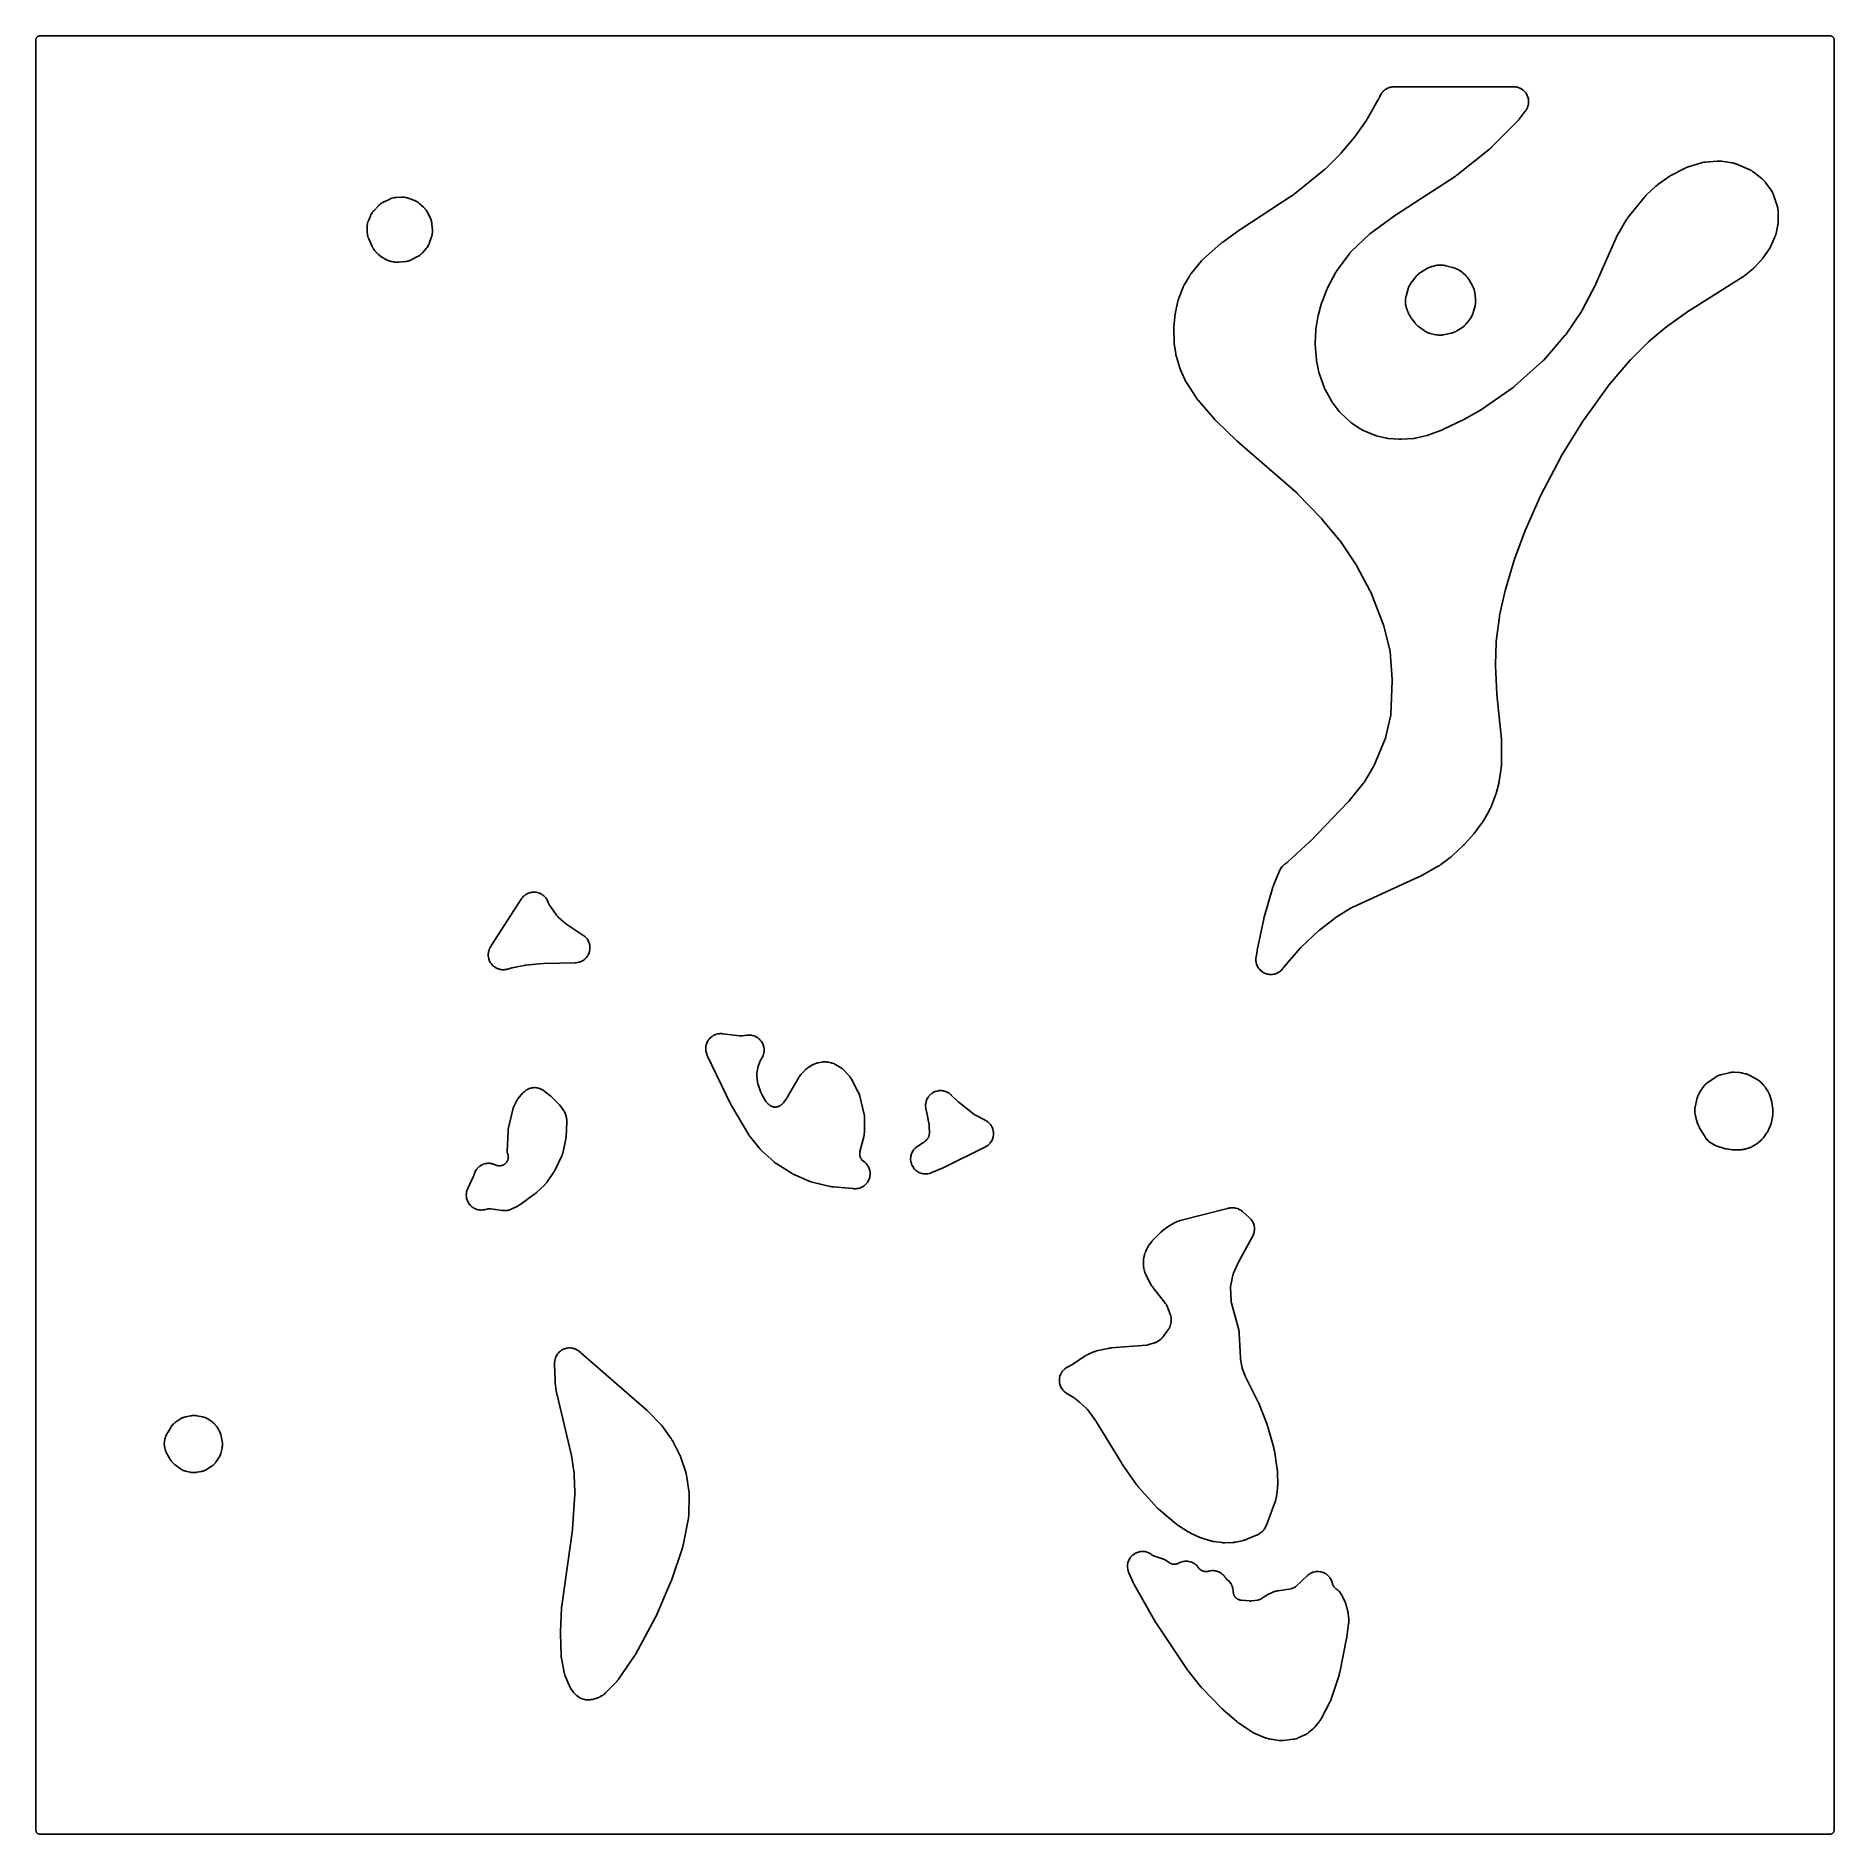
# Model space of a CAD drawing. Header units: millimetres. Extents: x 0 to 300, y 0 to 300.
import ezdxf

# ---------------------------------------------------------------- set-up
doc = ezdxf.new("R2010")
doc.units = ezdxf.units.MM
doc.layers.add('CUT', color=7, linetype='CONTINUOUS')

msp = doc.modelspace()

# ---------------------------------------------------------------- linework, layer by layer
at = {"layer": 'CUT'}
for points in [[(-0.0503, 299.5794), (-0.036, 299.6365), (-0.0162, 299.6918), (0.009, 299.745), (0.0392, 299.7954), (0.0743, 299.8427), (0.1137, 299.8863), (0.1573, 299.9257), (0.2046, 299.9608), (0.255, 299.991), (0.3082, 300.0162), (0.3635, 300.036), (0.4206, 300.0503), (0.4788, 300.0589), (0.5522, 300.0625), (1.4375, 300.0625), (298.5476, 300.0625), (299.4329, 300.0625), (299.5063, 300.0589), (299.5645, 300.0503), (299.6216, 300.036), (299.6769, 300.0162), (299.7301, 299.991), (299.7805, 299.9608), (299.8278, 299.9257), (299.8714, 299.8863), (299.9108, 299.8427), (299.9459, 299.7954), (299.9761, 299.745), (300.0013, 299.6918), (300.0211, 299.6365), (300.0354, 299.5794), (300.044, 299.5212), (300.0476, 299.4478), (300.0476, 298.5625), (300.0476, 1.4375), (300.0476, 0.5522), (300.044, 0.4788), (300.0354, 0.4206), (300.0211, 0.3635), (300.0013, 0.3082), (299.9761, 0.255), (299.9459, 0.2046), (299.9108, 0.1573), (299.8714, 0.1137), (299.8278, 0.0743), (299.7805, 0.0392), (299.7301, 0.009), (299.6769, -0.0162), (299.6216, -0.036), (299.5645, -0.0503), (299.5063, -0.0589), (299.4329, -0.0625), (298.5476, -0.0625), (1.4375, -0.0625), (0.5522, -0.0625), (0.4788, -0.0589), (0.4206, -0.0503), (0.3635, -0.036), (0.3082, -0.0162), (0.255, 0.009), (0.2046, 0.0392), (0.1573, 0.0743), (0.1137, 0.1137), (0.0743, 0.1573), (0.0392, 0.2046), (0.009, 0.255), (-0.0162, 0.3082), (-0.036, 0.3635), (-0.0503, 0.4206), (-0.0589, 0.4788), (-0.0625, 0.5522), (-0.0625, 1.4375), (-0.0625, 298.5625), (-0.0625, 299.4478), (-0.0589, 299.5212)], [(189.8601, 251.0529), (189.8601, 251.0355), (189.894, 249.1904), (189.8947, 249.1713), (189.9009, 249.0473), (189.9021, 249.0282), (189.9149, 248.873), (189.9168, 248.854), (189.9309, 248.7307), (189.9334, 248.7117), (190.184, 247.0033), (190.1874, 246.9828), (190.2116, 246.8502), (190.2157, 246.8298), (190.2517, 246.6646), (190.2565, 246.6444), (190.2898, 246.5137), (190.2953, 246.4937), (190.7765, 244.8453), (190.7826, 244.8256), (190.8244, 244.6986), (190.8312, 244.6792), (190.8892, 244.5218), (190.8966, 244.5026), (190.9471, 244.3788), (190.9551, 244.3598), (191.6862, 242.7281), (191.6956, 242.7081), (191.7591, 242.5794), (191.7692, 242.5598), (191.8547, 242.4014), (191.8656, 242.3821), (191.9383, 242.2584), (191.9499, 242.2396), (193.575, 239.6958), (193.5869, 239.6779), (193.6665, 239.5625), (193.6791, 239.545), (193.7842, 239.4041), (193.7974, 239.387), (193.8851, 239.2777), (193.8989, 239.2611), (196.6967, 236.0212), (196.7066, 236.01), (196.7716, 235.9383), (196.7818, 235.9274), (196.8657, 235.8395), (196.8761, 235.8289), (196.9446, 235.7605), (196.9553, 235.7501), (200.3353, 232.5428), (200.3395, 232.5388), (200.3694, 232.511), (200.374, 232.5067), (200.4116, 232.4725), (200.4162, 232.4683), (200.4462, 232.4416), (200.4511, 232.4372), (210.3575, 223.7895), (210.3646, 223.7832), (210.381, 223.7686), (210.388, 223.7623), (210.3965, 223.7546), (210.4034, 223.7482), (210.4195, 223.7332), (210.4264, 223.7268), (210.4369, 223.7168), (210.4437, 223.7103), (210.4595, 223.695), (210.4662, 223.6884), (210.4744, 223.6803), (210.4811, 223.6736), (210.4965, 223.658), (210.5031, 223.6513), (214.4552, 219.5708), (214.4603, 219.5655), (214.472, 219.5532), (214.477, 219.5479), (214.4888, 219.5353), (214.4949, 219.5287), (214.5092, 219.5132), (214.5153, 219.5065), (214.5246, 219.4962), (214.5305, 219.4895), (214.5443, 219.4739), (214.5501, 219.4672), (214.5533, 219.4636), (214.5602, 219.4555), (214.5762, 219.4365), (214.5831, 219.4283), (217.4561, 215.9448), (217.4628, 215.9366), (217.4782, 215.9174), (217.4848, 215.9092), (217.4927, 215.8992), (217.4991, 215.8909), (217.514, 215.8715), (217.5203, 215.8631), (217.53, 215.8502), (217.5363, 215.8417), (217.5507, 215.8219), (217.5569, 215.8134), (217.5643, 215.803), (217.5704, 215.7944), (217.5844, 215.7743), (217.5903, 215.7656), (220.2923, 211.7836), (220.2991, 211.7735), (220.3147, 211.7499), (220.3213, 211.7397), (220.3293, 211.7272), (220.3357, 211.717), (220.3507, 211.6929), (220.357, 211.6826), (220.3666, 211.6666), (220.3728, 211.6561), (220.3871, 211.6317), (220.3932, 211.6212), (220.4005, 211.6083), (220.4064, 211.5977), (220.42, 211.5729), (220.4257, 211.5622), (222.5945, 207.4797), (222.6005, 207.4682), (222.6143, 207.4413), (222.6201, 207.4297), (222.6271, 207.4156), (222.6328, 207.4039), (222.6458, 207.3766), (222.6513, 207.3649), (222.6596, 207.3468), (222.665, 207.335), (222.6772, 207.3073), (222.6823, 207.2955), (222.6885, 207.2809), (222.6935, 207.269), (222.7049, 207.241), (222.7097, 207.229), (224.7977, 201.896), (224.8028, 201.8827), (224.8145, 201.8515), (224.8194, 201.8381), (224.8252, 201.8216), (224.8299, 201.8082), (224.8405, 201.7766), (224.845, 201.763), (224.8517, 201.7421), (224.8559, 201.7285), (224.8656, 201.6966), (224.8696, 201.6829), (224.8744, 201.6662), (224.8782, 201.6524), (224.8868, 201.6203), (224.8904, 201.6065), (225.9064, 197.565), (225.9087, 197.5557), (225.9122, 197.5412), (225.9174, 197.5179), (225.9247, 197.4836), (225.9305, 197.4541), (225.9348, 197.43), (225.9369, 197.4176), (225.9378, 197.4122), (225.9419, 197.384), (225.9502, 197.3207), (225.9544, 197.283), (225.9556, 197.2684), (225.9564, 197.2589), (226.3105, 192.7103), (226.3114, 192.6968), (226.3134, 192.6653), (226.3141, 192.6518), (226.3149, 192.6353), (226.3155, 192.6218), (226.3165, 192.5903), (226.3168, 192.5768), (226.3172, 192.556), (226.3173, 192.5425), (226.3174, 192.511), (226.3173, 192.4975), (226.3171, 192.481), (226.3169, 192.4675), (226.316, 192.436), (226.3155, 192.4225), (226.0771, 186.8091), (226.0766, 186.7986), (226.0758, 186.7824), (226.0725, 186.7405), (226.0654, 186.6701), (226.0617, 186.6387), (226.0614, 186.6371), (226.0566, 186.6059), (226.0446, 186.5362), (226.0365, 186.4949), (226.0329, 186.479), (226.0306, 186.4688), (225.2523, 183.1339), (225.2502, 183.1251), (225.2468, 183.1113), (225.2412, 183.0893), (225.2324, 183.057), (225.2245, 183.0296), (225.2177, 183.0072), (225.2142, 182.9959), (225.2126, 182.9908), (225.2039, 182.9651), (225.1837, 182.9078), (225.1709, 182.874), (225.1658, 182.861), (225.1624, 182.8527), (223.3571, 178.4583), (223.3508, 178.4433), (223.3358, 178.4085), (223.3292, 178.3937), (223.321, 178.3757), (223.3142, 178.3609), (223.2979, 178.3267), (223.2908, 178.3121), (223.2797, 178.2898), (223.2723, 178.2753), (223.2548, 178.2417), (223.2472, 178.2274), (223.2377, 178.21), (223.2298, 178.1958), (223.2111, 178.1628), (223.203, 178.1488), (221.6671, 175.5524), (221.6586, 175.5383), (221.6385, 175.5057), (221.6298, 175.4918), (221.619, 175.475), (221.61, 175.4612), (221.5887, 175.4294), (221.5795, 175.4158), (221.5651, 175.3951), (221.5556, 175.3817), (221.5332, 175.3507), (221.5235, 175.3374), (221.5114, 175.3214), (221.5015, 175.3084), (221.4779, 175.2782), (221.4677, 175.2653), (219.1235, 172.3671), (219.1171, 172.3592), (219.102, 172.341), (219.0955, 172.3332), (219.0875, 172.3238), (219.0809, 172.3161), (219.0654, 172.2982), (219.0587, 172.2906), (219.0483, 172.2789), (219.0416, 172.2713), (219.0257, 172.2538), (219.0188, 172.2463), (219.0104, 172.2372), (219.0035, 172.2298), (218.9872, 172.2127), (218.9802, 172.2054), (212.6041, 165.633), (212.6006, 165.6294), (212.5925, 165.6212), (212.5891, 165.6176), (212.5808, 165.6093), (212.5765, 165.605), (212.5663, 165.5949), (212.5619, 165.5905), (212.5552, 165.5839), (212.5509, 165.5797), (212.5407, 165.5699), (212.5369, 165.5662), (212.5284, 165.5581), (212.5164, 165.5469), (212.5111, 165.5419), (208.8921, 162.1953), (208.8833, 162.1872), (208.8696, 162.1748), (208.8332, 162.1438), (208.786, 162.1057), (208.7187, 162.0562), (208.637, 162.0019), (208.6045, 161.9812), (208.6034, 161.9806), (208.597, 161.9766), (208.522, 161.9299), (208.5104, 161.9226), (208.4656, 161.8932), (208.4431, 161.8777), (208.3007, 161.7749), (208.2577, 161.7408), (208.1271, 161.627), (208.0875, 161.5892), (207.9678, 161.4639), (207.9318, 161.4226), (207.824, 161.287), (207.7919, 161.2426), (207.6969, 161.0976), (207.669, 161.0505), (207.5866, 160.8954), (207.5742, 160.8709), (207.5513, 160.8226), (207.5456, 160.8101), (207.5092, 160.7288), (207.5038, 160.7162), (206.5334, 158.4041), (206.527, 158.3883), (206.487, 158.2846), (206.481, 158.2686), (206.4345, 158.1371), (206.429, 158.1209), (206.3949, 158.0151), (206.3899, 157.9987), (204.9312, 152.9892), (204.9282, 152.9787), (204.9083, 152.9052), (204.9053, 152.8939), (204.8823, 152.8019), (204.8796, 152.7907), (204.8628, 152.7177), (204.8601, 152.7057), (203.7713, 147.4924), (203.7699, 147.4857), (203.7607, 147.439), (203.7594, 147.4318), (203.7486, 147.3734), (203.7473, 147.3663), (203.7394, 147.3201), (203.7381, 147.3125), (203.5859, 146.3535), (203.5837, 146.3387), (203.5709, 146.2428), (203.5691, 146.228), (203.5629, 146.1701), (203.5604, 146.1404), (203.5493, 145.9498), (203.5488, 145.8902), (203.5566, 145.702), (203.562, 145.6427), (203.5884, 145.4562), (203.5997, 145.3977), (203.6444, 145.2147), (203.6615, 145.1576), (203.7242, 144.98), (203.7467, 144.9249), (203.8267, 144.7544), (203.8547, 144.7017), (203.9512, 144.54), (203.9842, 144.4904), (204.0963, 144.339), (204.1341, 144.293), (204.2606, 144.1535), (204.3028, 144.1114), (204.4426, 143.9851), (204.4887, 143.9474), (204.6403, 143.8356), (204.6899, 143.8027), (204.8519, 143.7064), (204.9045, 143.6786), (205.0752, 143.5989), (205.1304, 143.5764), (205.3081, 143.5141), (205.3652, 143.4972), (205.5483, 143.4527), (205.6068, 143.4416), (205.7933, 143.4155), (205.8527, 143.4102), (206.0409, 143.4028), (206.1005, 143.4034), (206.2885, 143.4147), (206.3477, 143.4212), (206.5337, 143.4511), (206.592, 143.4635), (206.774, 143.5116), (206.8308, 143.5297), (207.0072, 143.5957), (207.0619, 143.6193), (207.2309, 143.7025), (207.283, 143.7314), (207.4429, 143.8309), (207.4919, 143.8649), (207.6411, 143.9798), (207.6865, 144.0184), (207.8236, 144.1475), (207.8649, 144.1905), (207.9903, 144.3345), (208.0093, 144.3575), (208.0513, 144.4109), (208.0563, 144.4174), (208.0915, 144.4634), (208.0966, 144.4702), (208.121, 144.5031), (208.1277, 144.512), (208.145, 144.5347), (208.1525, 144.5444), (208.1604, 144.5545), (208.167, 144.5629), (208.1826, 144.5823), (208.1894, 144.5906), (208.1976, 144.6007), (208.2045, 144.6089), (208.2205, 144.6279), (208.2274, 144.6361), (210.9588, 147.803), (210.9665, 147.8119), (210.9847, 147.8324), (210.9926, 147.8412), (211.0022, 147.8518), (211.0102, 147.8605), (211.0289, 147.8806), (211.037, 147.8891), (211.0496, 147.9022), (211.0578, 147.9106), (211.077, 147.9302), (211.0853, 147.9385), (211.0955, 147.9487), (211.1039, 147.9569), (211.1237, 147.9759), (211.1322, 147.9841), (214.0511, 150.728), (214.0592, 150.7356), (214.0784, 150.7531), (214.0866, 150.7606), (214.0967, 150.7696), (214.105, 150.777), (214.1246, 150.794), (214.133, 150.8013), (214.1461, 150.8124), (214.1546, 150.8196), (214.1746, 150.8361), (214.1832, 150.8432), (214.1937, 150.8517), (214.2024, 150.8587), (214.2228, 150.8747), (214.2315, 150.8816), (216.615, 152.7149), (216.6235, 152.7213), (216.6432, 152.7361), (216.6517, 152.7424), (216.6621, 152.75), (216.6707, 152.7562), (216.6908, 152.7706), (216.6994, 152.7767), (216.7128, 152.786), (216.7215, 152.792), (216.7419, 152.8059), (216.7507, 152.8118), (216.7614, 152.8189), (216.7703, 152.8247), (216.791, 152.8381), (216.7999, 152.8438), (219.4507, 154.5117), (219.4634, 154.5196), (219.4934, 154.5378), (219.5064, 154.5455), (219.5222, 154.5547), (219.5353, 154.5622), (219.5658, 154.5794), (219.579, 154.5866), (219.5993, 154.5976), (219.6126, 154.6046), (219.6438, 154.6208), (219.6572, 154.6276), (219.6736, 154.6357), (219.6871, 154.6423), (219.7188, 154.6574), (219.7324, 154.6638), (230.7412, 159.6859), (230.7513, 159.6907), (230.8214, 159.7242), (230.8321, 159.7295), (230.9186, 159.773), (230.929, 159.7784), (230.9967, 159.8141), (231.0077, 159.8201), (233.9855, 161.4742), (234.0035, 161.4846), (234.119, 161.5541), (234.1366, 161.5651), (234.2785, 161.6573), (234.2957, 161.6689), (234.4061, 161.7462), (234.4229, 161.7584), (235.9704, 162.9237), (235.9831, 162.9335), (236.0642, 162.998), (236.0765, 163.0081), (236.1761, 163.0918), (236.1882, 163.1022), (236.2658, 163.1709), (236.2776, 163.1817), (238.1416, 164.9243), (238.1509, 164.9331), (238.2104, 164.9912), (238.2194, 165.0002), (238.2926, 165.0747), (238.3014, 165.0839), (238.3584, 165.1444), (238.367, 165.1538), (239.985, 166.948), (239.9952, 166.9596), (240.0606, 167.0359), (240.0705, 167.0478), (240.15, 167.1457), (240.1596, 167.1578), (240.2209, 167.2374), (240.2302, 167.2498), (241.2806, 168.6883), (241.2906, 168.7025), (241.3544, 168.7954), (241.364, 168.8098), (241.4407, 168.9286), (241.4499, 168.9433), (241.5082, 169.0397), (241.5169, 169.0547), (242.5353, 170.8535), (242.5449, 170.8711), (242.6052, 170.9865), (242.6142, 171.0044), (242.685, 171.1516), (242.6934, 171.1698), (242.7458, 171.2889), (242.7536, 171.3074), (243.5069, 173.1847), (243.5134, 173.2018), (243.5544, 173.3137), (243.5605, 173.3311), (243.6076, 173.4731), (243.6131, 173.4905), (243.6472, 173.6048), (243.6521, 173.6224), (244.0866, 175.2604), (244.0908, 175.2771), (244.1164, 175.3863), (244.1201, 175.4032), (244.1483, 175.5411), (244.1515, 175.558), (244.1708, 175.6685), (244.1735, 175.6856), (244.4899, 177.8639), (244.4925, 177.8841), (244.507, 178.0156), (244.5089, 178.0359), (244.5216, 178.2014), (244.5228, 178.2217), (244.5284, 178.3539), (244.5289, 178.3742), (244.5621, 182.293), (244.562, 182.3095), (244.56, 182.4164), (244.5594, 182.4328), (244.5532, 182.5669), (244.5522, 182.5834), (244.5443, 182.69), (244.5429, 182.7064), (243.7889, 190.1274), (243.7884, 190.1322), (243.7873, 190.1432), (243.7869, 190.1479), (243.7859, 190.1591), (243.7854, 190.1649), (243.7842, 190.1786), (243.7837, 190.1845), (243.783, 190.1935), (243.7826, 190.1993), (243.7816, 190.2128), (243.7813, 190.2179), (243.7806, 190.2291), (243.7797, 190.2448), (243.7793, 190.2517), (243.5473, 194.9544), (243.5469, 194.9635), (243.5461, 194.9847), (243.5457, 194.9938), (243.5454, 195.0049), (243.5452, 195.014), (243.5448, 195.0351), (243.5447, 195.0442), (243.5446, 195.0582), (243.5445, 195.0673), (243.5445, 195.0885), (243.5446, 195.0976), (243.5447, 195.1087), (243.5449, 195.1178), (243.5453, 195.139), (243.5456, 195.1481), (243.6621, 198.8459), (243.6625, 198.8566), (243.6636, 198.8815), (243.6641, 198.8921), (243.6649, 198.9051), (243.6655, 198.9158), (243.6672, 198.9406), (243.668, 198.9512), (243.6693, 198.9676), (243.6702, 198.9783), (243.6724, 199.003), (243.6735, 199.0137), (243.6748, 199.0266), (243.6759, 199.0372), (243.6788, 199.062), (243.6801, 199.0725), (244.1898, 203.0856), (244.1912, 203.096), (244.1946, 203.1201), (244.1961, 203.1305), (244.198, 203.1431), (244.1996, 203.1535), (244.2035, 203.1776), (244.2053, 203.1879), (244.208, 203.2038), (244.2099, 203.2141), (244.2144, 203.2381), (244.2164, 203.2484), (244.2188, 203.2609), (244.2209, 203.2712), (244.226, 203.2951), (244.2282, 203.3053), (245.1656, 207.5092), (245.167, 207.5155), (245.1704, 207.5302), (245.1719, 207.5364), (245.1754, 207.5512), (245.1773, 207.559), (245.1818, 207.5771), (245.1837, 207.5848), (245.1868, 207.5967), (245.1888, 207.6043), (245.1935, 207.622), (245.1955, 207.6296), (245.1967, 207.6338), (245.1992, 207.6428), (245.2053, 207.6639), (245.2079, 207.6729), (246.6733, 212.5862), (246.675, 212.5919), (246.6791, 212.6051), (246.6808, 212.6108), (246.685, 212.6241), (246.6872, 212.6311), (246.6924, 212.6473), (246.6947, 212.6543), (246.6982, 212.665), (246.7005, 212.6719), (246.706, 212.6879), (246.7083, 212.6947), (246.7096, 212.6984), (246.7125, 212.7065), (246.7193, 212.7255), (246.7223, 212.7336), (248.4918, 217.5125), (248.4938, 217.5178), (248.4985, 217.5303), (248.5006, 217.5356), (248.5054, 217.548), (248.5079, 217.5546), (248.5139, 217.5699), (248.5165, 217.5764), (248.5206, 217.5864), (248.5232, 217.5929), (248.5294, 217.6079), (248.532, 217.6143), (248.5335, 217.6177), (248.5368, 217.6254), (248.5444, 217.6431), (248.5477, 217.6507), (251.0432, 223.2866), (251.0457, 223.2921), (251.0515, 223.3049), (251.054, 223.3104), (251.0599, 223.3233), (251.063, 223.3301), (251.0704, 223.3458), (251.0736, 223.3526), (251.0786, 223.3629), (251.0818, 223.3695), (251.0894, 223.385), (251.0926, 223.3916), (251.0944, 223.3951), (251.0984, 223.403), (251.1077, 223.4212), (251.1117, 223.4291), (254.4325, 229.7646), (254.4355, 229.7702), (254.4424, 229.7833), (254.4454, 229.7888), (254.4525, 229.8019), (254.4562, 229.8087), (254.4651, 229.8247), (254.4689, 229.8316), (254.4748, 229.842), (254.4786, 229.8487), (254.4876, 229.8643), (254.4915, 229.871), (254.4936, 229.8746), (254.4983, 229.8825), (254.5094, 229.9009), (254.5142, 229.9088), (258.2172, 235.9228), (258.2207, 235.9286), (258.2291, 235.942), (258.2327, 235.9477), (258.2413, 235.9611), (258.2458, 235.9682), (258.2565, 235.9845), (258.2611, 235.9915), (258.2682, 236.0022), (258.2728, 236.0091), (258.2836, 236.0251), (258.2882, 236.0319), (258.2908, 236.0356), (258.2964, 236.0437), (258.3097, 236.0625), (258.3154, 236.0705), (262.2852, 241.5623), (262.2905, 241.5697), (262.3031, 241.5868), (262.3086, 241.594), (262.3152, 241.6028), (262.3207, 241.61), (262.3336, 241.6268), (262.3392, 241.6339), (262.3478, 241.6449), (262.3534, 241.652), (262.3667, 241.6685), (262.3724, 241.6756), (262.3794, 241.6842), (262.3852, 241.6911), (262.3988, 241.7074), (262.4046, 241.7143), (265.987, 245.9113), (265.993, 245.9182), (266.0071, 245.9344), (266.0132, 245.9413), (266.0207, 245.9497), (266.0268, 245.9565), (266.0412, 245.9724), (266.0475, 245.9792), (266.0571, 245.9896), (266.0634, 245.9963), (266.0781, 246.0119), (266.0845, 246.0185), (266.0923, 246.0266), (266.0987, 246.0332), (266.1137, 246.0485), (266.1202, 246.055), (269.0088, 248.9269), (269.0157, 248.9337), (269.0318, 248.9494), (269.0388, 248.9561), (269.0474, 248.9643), (269.0544, 248.9709), (269.0709, 248.9863), (269.078, 248.9928), (269.089, 249.0029), (269.0962, 249.0094), (269.1131, 249.0244), (269.1203, 249.0308), (269.1292, 249.0386), (269.1365, 249.0449), (269.1537, 249.0596), (269.1611, 249.0658), (272.146, 251.5623), (272.1532, 251.5682), (272.17, 251.582), (272.1772, 251.5878), (272.1861, 251.5949), (272.1934, 251.6007), (272.2105, 251.6142), (272.2178, 251.6199), (272.2292, 251.6286), (272.2366, 251.6342), (272.254, 251.6473), (272.2615, 251.6529), (272.2706, 251.6596), (272.2782, 251.6651), (272.2958, 251.6778), (272.3034, 251.6832), (275.8324, 254.1693), (275.8362, 254.172), (275.8449, 254.178), (275.8486, 254.1806), (275.8575, 254.1867), (275.8621, 254.1899), (275.873, 254.1973), (275.8777, 254.2005), (275.8849, 254.2053), (275.8895, 254.2084), (275.9003, 254.2155), (275.9044, 254.2182), (275.9134, 254.2241), (275.9261, 254.2322), (275.9317, 254.2358), (284.814, 259.8533), (284.8281, 259.8625), (284.9189, 259.9235), (284.9327, 259.9331), (285.0444, 260.0129), (285.058, 260.0229), (285.1452, 260.0889), (285.1584, 260.0992), (286.3995, 261.0948), (286.415, 261.1077), (286.5145, 261.1933), (286.5296, 261.2067), (286.6508, 261.3181), (286.6654, 261.332), (286.759, 261.424), (286.7731, 261.4384), (287.8492, 262.5705), (287.8568, 262.5786), (287.9092, 262.6358), (287.9169, 262.6444), (287.9506, 262.6826), (287.9664, 262.7013), (288.0626, 262.8199), (288.0771, 262.8386), (288.1016, 262.8713), (288.1082, 262.8803), (288.153, 262.9425), (288.1601, 262.9527), (289.2176, 264.4889), (289.2255, 264.5007), (289.2756, 264.5773), (289.2832, 264.5892), (289.3123, 264.636), (289.3266, 264.6603), (289.4158, 264.8202), (289.4289, 264.8452), (289.4535, 264.8945), (289.4596, 264.9072), (289.4985, 264.9901), (289.5043, 265.003), (290.1702, 266.5149), (290.1761, 266.5289), (290.2135, 266.6199), (290.219, 266.634), (290.2401, 266.6892), (290.2502, 266.7178), (290.3109, 266.9049), (290.3195, 266.9339), (290.3349, 266.991), (290.3387, 267.0056), (290.3619, 267.1013), (290.3653, 267.116), (290.6683, 268.5177), (290.6718, 268.535), (290.6928, 268.6482), (290.6958, 268.6657), (290.7064, 268.7339), (290.7107, 268.7691), (290.7325, 268.9981), (290.7348, 269.0335), (290.7373, 269.1025), (290.7377, 269.1202), (290.7384, 269.2353), (290.7383, 269.253), (290.7008, 270.8616), (290.7003, 270.8764), (290.6957, 270.973), (290.6948, 270.9878), (290.6905, 271.0458), (290.6876, 271.0754), (290.6644, 271.2645), (290.6542, 271.3231), (290.6123, 271.5091), (290.605, 271.5379), (290.5895, 271.5939), (290.5853, 271.6081), (290.5571, 271.7006), (290.5526, 271.7148), (289.9521, 273.5225), (289.9471, 273.537), (289.9133, 273.6306), (289.9079, 273.645), (289.8862, 273.7007), (289.8743, 273.729), (289.7938, 273.908), (289.7658, 273.9625), (289.6674, 274.1323), (289.6514, 274.1585), (289.6188, 274.2086), (289.6103, 274.2213), (289.554, 274.3034), (289.5452, 274.3159), (288.5931, 275.6297), (288.5849, 275.6407), (288.5308, 275.7119), (288.5224, 275.7227), (288.4889, 275.7647), (288.4713, 275.7858), (288.3552, 275.9184), (288.3172, 275.9581), (288.1895, 276.0796), (288.1691, 276.0981), (288.1285, 276.1333), (288.118, 276.1422), (288.0492, 276.1991), (288.0385, 276.2078), (286.5404, 277.3915), (286.5299, 277.3996), (286.4616, 277.4512), (286.451, 277.459), (286.4092, 277.4892), (286.3875, 277.5041), (286.2462, 277.5969), (286.2009, 277.6238), (286.052, 277.7038), (286.0285, 277.7158), (285.9821, 277.7381), (285.9701, 277.7437), (285.8921, 277.7792), (285.8801, 277.7845), (283.8, 278.6762), (283.788, 278.6812), (283.7096, 278.7129), (283.6975, 278.7176), (283.6499, 278.7356), (283.6254, 278.7443), (283.467, 278.7965), (283.4169, 278.8106), (283.2545, 278.8489), (283.2291, 278.8543), (283.1791, 278.8638), (283.1663, 278.8661), (283.0829, 278.8801), (283.07, 278.8821), (281.2494, 279.1475), (281.2325, 279.1497), (281.1229, 279.1626), (281.106, 279.1643), (281.04, 279.1701), (281.0061, 279.1722), (280.7855, 279.1791), (280.7515, 279.1792), (280.6853, 279.1775), (280.6683, 279.1769), (280.5581, 279.171), (280.5411, 279.1698), (278.5702, 279.0083), (278.5551, 279.0069), (278.4572, 278.9964), (278.4422, 278.9946), (278.3835, 278.9868), (278.3536, 278.982), (278.16, 278.9462), (278.1304, 278.94), (278.0729, 278.9263), (278.0582, 278.9226), (277.963, 278.8974), (277.9484, 278.8934), (275.8986, 278.2955), (275.8847, 278.2913), (275.795, 278.2627), (275.7812, 278.2582), (275.7277, 278.2397), (275.7005, 278.2296), (275.5257, 278.1597), (275.4991, 278.1483), (275.4476, 278.1248), (275.4345, 278.1186), (275.3498, 278.0774), (275.3368, 278.0709), (272.7133, 276.7149), (272.7037, 276.7098), (272.6364, 276.6734), (272.6264, 276.6679), (272.5827, 276.6432), (272.5619, 276.6309), (272.4339, 276.5516), (272.4143, 276.539), (272.3809, 276.5164), (272.3719, 276.5102), (272.31, 276.4668), (272.3, 276.4597), (270.6475, 275.2497), (270.6339, 275.2394), (270.5463, 275.1713), (270.533, 275.1607), (270.4255, 275.0721), (270.4124, 275.0611), (270.3288, 274.9881), (270.3161, 274.9767), (268.7739, 273.5517), (268.7581, 273.5366), (268.6572, 273.4363), (268.642, 273.4206), (268.5202, 273.2904), (268.5055, 273.2741), (268.4123, 273.1668), (268.3982, 273.15), (265.6985, 269.8047), (265.6919, 269.7964), (265.6463, 269.7378), (265.6396, 269.729), (265.6104, 269.69), (265.5967, 269.671), (265.5137, 269.5506), (265.5012, 269.5317), (265.4802, 269.4987), (265.4746, 269.4897), (265.4363, 269.4271), (265.4302, 269.4168), (263.814, 266.6488), (263.8054, 266.6337), (263.7512, 266.5344), (263.7431, 266.519), (263.6788, 266.3924), (263.6711, 266.3768), (263.6228, 266.2745), (263.6156, 266.2587), (260.2968, 258.6732), (260.2943, 258.6674), (260.2882, 258.6538), (260.2856, 258.648), (260.2794, 258.6344), (260.2762, 258.6273), (260.2684, 258.6106), (260.2651, 258.6035), (260.2599, 258.5926), (260.2565, 258.5856), (260.2486, 258.5693), (260.2452, 258.5623), (260.2433, 258.5586), (260.2391, 258.5503), (260.2293, 258.531), (260.2251, 258.5228), (258.0079, 254.2834), (258.002, 254.2722), (257.988, 254.2463), (257.9819, 254.2353), (257.9744, 254.222), (257.9682, 254.2111), (257.9536, 254.1857), (257.9472, 254.1748), (257.9373, 254.1582), (257.9308, 254.1475), (257.9154, 254.1225), (257.9087, 254.1118), (257.9005, 254.0989), (257.8937, 254.0883), (257.8776, 254.0637), (257.8707, 254.0533), (255.3197, 250.2737), (255.3119, 250.2623), (255.2934, 250.2358), (255.2854, 250.2245), (255.2755, 250.2108), (255.2673, 250.1996), (255.2481, 250.1737), (255.2397, 250.1627), (255.2267, 250.1458), (255.2182, 250.1349), (255.1981, 250.1096), (255.1895, 250.0988), (255.1788, 250.0857), (255.1699, 250.0751), (255.1491, 250.0504), (255.14, 250.0399), (251.5981, 245.9752), (251.5889, 245.9648), (251.5672, 245.9407), (251.5579, 245.9304), (251.5463, 245.918), (251.5368, 245.9079), (251.5144, 245.8845), (251.5047, 245.8745), (251.4897, 245.8593), (251.4799, 245.8495), (251.4568, 245.8267), (251.4468, 245.8171), (251.4345, 245.8054), (251.4244, 245.7959), (251.4006, 245.7739), (251.3903, 245.7645), (246.7275, 241.5873), (246.7171, 241.5781), (246.6927, 241.557), (246.6822, 241.548), (246.6693, 241.5371), (246.6587, 241.5283), (246.6337, 241.5079), (246.6229, 241.4992), (246.6062, 241.486), (246.5953, 241.4775), (246.5697, 241.4579), (246.5587, 241.4496), (246.5451, 241.4395), (246.5339, 241.4314), (246.5077, 241.4125), (246.4964, 241.4046), (241.22, 237.7357), (241.2115, 237.7298), (241.1914, 237.7162), (241.1828, 237.7105), (241.1723, 237.7035), (241.1636, 237.6978), (241.1433, 237.6847), (241.1345, 237.6791), (241.121, 237.6706), (241.1122, 237.6651), (241.0915, 237.6525), (241.0827, 237.6471), (241.0718, 237.6406), (241.0629, 237.6353), (241.0419, 237.6232), (241.033, 237.618), (238.2815, 236.0594), (238.2761, 236.0564), (238.2635, 236.0493), (238.258, 236.0463), (238.2452, 236.0393), (238.2385, 236.0356), (238.2227, 236.0271), (238.2159, 236.0235), (238.2055, 236.018), (238.1988, 236.0145), (238.183, 236.0064), (238.1763, 236.003), (238.1726, 236.0011), (238.1645, 235.9971), (238.1456, 235.9878), (238.1375, 235.9838), (234.859, 234.4097), (234.8505, 234.4057), (234.8306, 234.3964), (234.822, 234.3924), (234.8117, 234.3877), (234.8032, 234.3839), (234.7832, 234.3751), (234.7746, 234.3714), (234.7613, 234.3656), (234.7527, 234.362), (234.7325, 234.3536), (234.7238, 234.35), (234.7132, 234.3457), (234.7045, 234.3422), (234.6842, 234.3342), (234.6754, 234.3308), (232.4113, 233.4676), (232.3971, 233.4624), (232.3638, 233.4503), (232.3495, 233.4453), (232.332, 233.4393), (232.3176, 233.4345), (232.284, 233.4235), (232.2695, 233.419), (232.2472, 233.4122), (232.2327, 233.4079), (232.1987, 233.3981), (232.1841, 233.394), (232.1662, 233.3892), (232.1515, 233.3854), (232.1172, 233.3768), (232.1025, 233.3732), (230.1999, 232.9289), (230.1909, 232.9268), (230.1767, 232.9237), (230.154, 232.9189), (230.1206, 232.9124), (230.0918, 232.9072), (230.0683, 232.9034), (230.0563, 232.9015), (230.051, 232.9007), (230.0236, 232.8971), (229.9619, 232.8899), (229.9252, 232.8863), (229.911, 232.8852), (229.9018, 232.8846), (227.8248, 232.7482), (227.8086, 232.7473), (227.7709, 232.7455), (227.7548, 232.7449), (227.7351, 232.7443), (227.7189, 232.744), (227.6812, 232.7435), (227.665, 232.7435), (227.6402, 232.7437), (227.624, 232.7439), (227.5863, 232.7448), (227.5701, 232.7454), (227.5504, 232.7462), (227.5343, 232.747), (227.4966, 232.7493), (227.4805, 232.7504), (225.6562, 232.8934), (225.6493, 232.8939), (225.6332, 232.8953), (225.6263, 232.896), (225.6246, 232.8961), (225.5976, 232.8991), (225.5347, 232.9069), (225.513, 232.9099), (225.4807, 232.9155), (225.4031, 232.9306), (225.3699, 232.9377), (223.6732, 233.3343), (223.6634, 233.3366), (223.6484, 233.3403), (223.6098, 233.3507), (223.5456, 233.3695), (223.5171, 233.3784), (223.5155, 233.3789), (223.4873, 233.3887), (223.4242, 233.4118), (223.3871, 233.4264), (223.3729, 233.4323), (223.3637, 233.4362), (221.255, 234.3451), (221.2459, 234.3491), (221.232, 234.3552), (221.1962, 234.3721), (221.1367, 234.4017), (221.1104, 234.4153), (221.109, 234.4161), (221.0832, 234.4306), (221.0257, 234.464), (220.992, 234.4847), (220.9792, 234.4929), (220.9709, 234.4983), (219.5864, 235.4102), (219.5785, 235.4155), (219.5661, 235.4238), (219.5466, 235.4374), (219.518, 235.4577), (219.4939, 235.4756), (219.4744, 235.4904), (219.4646, 235.4981), (219.4602, 235.5015), (219.4382, 235.5194), (219.3893, 235.5604), (219.3608, 235.5854), (219.35, 235.5953), (219.343, 235.6017), (217.681, 237.1525), (217.6757, 237.1575), (217.6634, 237.1692), (217.6581, 237.1743), (217.6568, 237.1755), (217.6364, 237.1958), (217.5898, 237.2437), (217.574, 237.2605), (217.5511, 237.2865), (217.4974, 237.3502), (217.4748, 237.3781), (216.4343, 238.718), (216.43, 238.7236), (216.4202, 238.7365), (216.416, 238.742), (216.4151, 238.7432), (216.3992, 238.765), (216.3628, 238.8166), (216.3505, 238.8346), (216.3329, 238.8622), (216.292, 238.9294), (216.2749, 238.9587), (215.1181, 241.03), (215.1137, 241.038), (215.1067, 241.0508), (215.0959, 241.0712), (215.0806, 241.1011), (215.0679, 241.127), (215.0577, 241.1484), (215.0527, 241.1593), (215.0505, 241.1642), (215.0395, 241.1893), (215.0156, 241.246), (215.0022, 241.28), (214.9972, 241.2933), (214.9941, 241.3018), (214.1645, 243.5975), (214.1594, 243.6119), (214.1478, 243.6458), (214.143, 243.6604), (214.1372, 243.6782), (214.1326, 243.6928), (214.1222, 243.727), (214.1179, 243.7418), (214.1114, 243.7644), (214.1073, 243.7792), (214.098, 243.8138), (214.0942, 243.8286), (214.0897, 243.8468), (214.0861, 243.8617), (214.078, 243.8966), (214.0747, 243.9115), (213.6952, 245.6883), (213.6923, 245.7028), (213.6856, 245.7368), (213.6829, 245.7514), (213.6797, 245.7692), (213.6772, 245.7838), (213.6716, 245.8179), (213.6694, 245.8326), (213.6661, 245.8551), (213.6641, 245.8698), (213.6597, 245.9041), (213.6579, 245.9188), (213.6559, 245.9368), (213.6543, 245.9516), (213.6511, 245.986), (213.6498, 246.0008), (213.447, 248.5758), (213.4459, 248.5902), (213.4438, 248.6238), (213.4431, 248.6382), (213.4422, 248.6558), (213.4417, 248.6703), (213.4407, 248.704), (213.4403, 248.7184), (213.44, 248.7406), (213.4399, 248.7551), (213.44, 248.7888), (213.4401, 248.8032), (213.4404, 248.8208), (213.4408, 248.8353), (213.4419, 248.869), (213.4425, 248.8834), (213.5405, 250.848), (213.5412, 250.8603), (213.543, 250.889), (213.5439, 250.9013), (213.5451, 250.9163), (213.5461, 250.9286), (213.5487, 250.9572), (213.5499, 250.9695), (213.5519, 250.9883), (213.5533, 251.0006), (213.5567, 251.0292), (213.5582, 251.0414), (213.5602, 251.0563), (213.5619, 251.0685), (213.566, 251.0969), (213.5679, 251.1091), (213.8962, 253.1515), (213.8982, 253.1636), (213.9032, 253.1917), (213.9054, 253.2038), (213.9081, 253.2185), (213.9105, 253.2305), (213.9162, 253.2585), (213.9187, 253.2705), (213.9227, 253.2889), (213.9254, 253.3008), (213.9318, 253.3287), (213.9346, 253.3406), (213.9382, 253.3551), (213.9412, 253.367), (213.9484, 253.3946), (213.9516, 253.4064), (214.5154, 255.458), (214.5187, 255.4697), (214.5266, 255.4969), (214.5301, 255.5086), (214.5344, 255.5227), (214.538, 255.5343), (214.5466, 255.5613), (214.5504, 255.5729), (214.5563, 255.5906), (214.5602, 255.6021), (214.5696, 255.6289), (214.5737, 255.6403), (214.5787, 255.6543), (214.583, 255.6657), (214.593, 255.6922), (214.5974, 255.7035), (215.4088, 257.7575), (215.4134, 257.7689), (215.4243, 257.7953), (215.429, 257.8066), (215.4349, 257.8204), (215.4398, 257.8316), (215.4513, 257.8577), (215.4564, 257.8689), (215.4642, 257.886), (215.4694, 257.8971), (215.4817, 257.9229), (215.487, 257.9339), (215.4937, 257.9473), (215.4991, 257.9583), (215.5121, 257.9837), (215.5178, 257.9946), (216.8442, 260.511), (216.8518, 260.5253), (216.8701, 260.5584), (216.878, 260.5725), (216.8878, 260.5897), (216.896, 260.6037), (216.9154, 260.6361), (216.9239, 260.6499), (216.937, 260.671), (216.9457, 260.6847), (216.9663, 260.7164), (216.9752, 260.7299), (216.9862, 260.7463), (216.9954, 260.7597), (217.0171, 260.7906), (217.0265, 260.8038), (219.2086, 263.8022), (219.2148, 263.8106), (219.2245, 263.8237), (219.2505, 263.8569), (219.2955, 263.9117), (219.316, 263.9357), (219.3171, 263.937), (219.3385, 263.9603), (219.3872, 264.0119), (219.4169, 264.0418), (219.4286, 264.0531), (219.4363, 264.0603), (222.531, 266.9691), (222.5413, 266.9787), (222.5655, 267.0007), (222.576, 267.01), (222.5888, 267.0214), (222.5994, 267.0306), (222.6242, 267.0518), (222.6349, 267.0609), (222.6515, 267.0746), (222.6624, 267.0835), (222.6879, 267.104), (222.6989, 267.1127), (222.7124, 267.1232), (222.7236, 267.1317), (222.7497, 267.1514), (222.761, 267.1597), (226.9037, 270.1789), (226.9076, 270.1817), (226.9167, 270.1883), (226.9207, 270.1911), (226.9299, 270.1977), (226.9348, 270.2012), (226.9463, 270.2092), (226.9512, 270.2127), (226.9587, 270.2179), (226.9636, 270.2213), (226.975, 270.229), (226.9793, 270.2319), (226.9887, 270.2383), (227.0021, 270.2471), (227.008, 270.251), (236.7857, 276.6138), (236.7975, 276.6217), (236.874, 276.6741), (236.8857, 276.6823), (236.9801, 276.7504), (236.9916, 276.7589), (237.0655, 276.8148), (237.0767, 276.8236), (242.564, 281.1887), (242.5776, 281.1999), (242.6651, 281.2738), (242.6784, 281.2854), (242.7855, 281.3813), (242.7984, 281.3933), (242.8814, 281.4722), (242.894, 281.4845), (247.1787, 285.8045), (247.1915, 285.8178), (247.2732, 285.9053), (247.2856, 285.919), (247.3846, 286.032), (247.3966, 286.046), (247.4727, 286.1385), (247.4842, 286.1529), (248.5223, 287.4947), (248.531, 287.5063), (248.587, 287.5824), (248.5955, 287.5942), (248.628, 287.6408), (248.6441, 287.665), (248.7433, 287.8227), (248.7718, 287.8733), (248.8542, 288.0376), (248.8777, 288.0908), (248.9437, 288.2623), (248.962, 288.3175), (249.0111, 288.4946), (249.0239, 288.5513), (249.0557, 288.7323), (249.063, 288.79), (249.0771, 288.9732), (249.0788, 289.0313), (249.0751, 289.2151), (249.0711, 289.2731), (249.0497, 289.4556), (249.0401, 289.513), (249.0011, 289.6926), (248.986, 289.7487), (248.9298, 289.9237), (248.9094, 289.9781), (248.8365, 290.1468), (248.8109, 290.199), (248.722, 290.3599), (248.6915, 290.4094), (248.5875, 290.5609), (248.5523, 290.6072), (248.4341, 290.7479), (248.3946, 290.7906), (248.2634, 290.9192), (248.2199, 290.9578), (248.0769, 291.0732), (248.0299, 291.1074), (247.8763, 291.2084), (247.8262, 291.2379), (247.6636, 291.3236), (247.6109, 291.3481), (247.4408, 291.4176), (247.386, 291.4369), (247.2099, 291.4896), (247.1535, 291.5036), (246.9731, 291.539), (246.9156, 291.5474), (246.7301, 291.5654), (246.7011, 291.5675), (246.6444, 291.5703), (246.6299, 291.5708), (246.5355, 291.5731), (246.5209, 291.5733), (226.6366, 291.5733), (226.6221, 291.5731), (226.5275, 291.5708), (226.513, 291.5703), (226.4562, 291.5675), (226.4272, 291.5654), (226.2416, 291.5474), (226.184, 291.5389), (226.0036, 291.5035), (225.9471, 291.4895), (225.7709, 291.4367), (225.716, 291.4173), (225.5458, 291.3478), (225.493, 291.3232), (225.3303, 291.2374), (225.2802, 291.2078), (225.1266, 291.1067), (225.0796, 291.0724), (224.9365, 290.9569), (224.893, 290.9182), (224.7617, 290.7894), (224.7222, 290.7467), (224.6041, 290.6057), (224.5689, 290.5594), (224.4649, 290.4076), (224.4344, 290.3581), (224.3456, 290.197), (224.32, 290.1448), (224.2462, 289.9735), (224.2354, 289.9465), (224.2169, 289.8971), (224.2099, 289.8786), (224.2018, 289.8579), (224.1873, 289.8219), (224.16, 289.761), (224.1218, 289.6835), (224.0875, 289.6205), (224.0643, 289.5816), (224.0501, 289.5585), (224.0103, 289.4962), (224.0048, 289.4875), (223.9641, 289.4212), (223.9591, 289.4129), (223.9274, 289.3594), (223.9223, 289.3506), (222.1635, 286.2618), (222.1586, 286.2532), (222.1469, 286.2332), (222.1418, 286.2247), (222.1356, 286.2143), (222.1305, 286.2058), (222.1183, 286.1861), (222.1131, 286.1776), (222.105, 286.1647), (222.0996, 286.1563), (222.0871, 286.1368), (222.0816, 286.1285), (222.075, 286.1184), (222.0695, 286.1102), (222.0565, 286.091), (222.0509, 286.0828), (220.194, 283.4024), (220.1879, 283.3937), (220.1735, 283.3734), (220.1673, 283.3647), (220.1596, 283.3542), (220.1533, 283.3456), (220.1384, 283.3257), (220.132, 283.3172), (220.122, 283.3042), (220.1155, 283.2957), (220.1002, 283.2762), (220.0935, 283.2678), (220.0854, 283.2577), (220.0787, 283.2494), (220.0628, 283.2302), (220.056, 283.222), (217.847, 280.6025), (217.8407, 280.5951), (217.8259, 280.5779), (217.8195, 280.5705), (217.8116, 280.5616), (217.8052, 280.5544), (217.79, 280.5375), (217.7834, 280.5303), (217.7733, 280.5192), (217.7666, 280.5121), (217.7511, 280.4956), (217.7444, 280.4885), (217.7361, 280.4799), (217.7294, 280.473), (217.7135, 280.4568), (217.7066, 280.4499), (215.1571, 277.9089), (215.1488, 277.9008), (215.1293, 277.8818), (215.1209, 277.8738), (215.1106, 277.864), (215.102, 277.8561), (215.0821, 277.8376), (215.0735, 277.8298), (215.0601, 277.8178), (215.0514, 277.8101), (215.031, 277.7922), (215.0221, 277.7846), (215.0113, 277.7754), (215.0024, 277.7679), (214.9815, 277.7505), (214.9725, 277.7431), (209.6623, 273.4472), (209.6532, 273.4399), (209.6318, 273.4231), (209.6226, 273.4159), (209.6113, 273.4073), (209.602, 273.4002), (209.5802, 273.3839), (209.5708, 273.377), (209.5562, 273.3665), (209.5468, 273.3597), (209.5245, 273.344), (209.515, 273.3373), (209.5032, 273.3292), (209.4936, 273.3227), (209.471, 273.3075), (209.4612, 273.3011), (201.0494, 267.8317), (201.0438, 267.8281), (201.0052, 267.8023), (200.9992, 267.7983), (200.9514, 267.7656), (200.9456, 267.7616), (200.9082, 267.7354), (200.9021, 267.731), (198.0127, 265.6517), (198.0006, 265.6428), (197.923, 265.5839), (197.9112, 265.5747), (197.8156, 265.4984), (197.804, 265.4889), (197.7294, 265.4263), (197.7181, 265.4165), (194.8253, 262.8601), (194.8171, 262.8527), (194.7603, 262.8007), (194.7519, 262.7928), (194.7153, 262.758), (194.698, 262.7408), (194.5925, 262.6318), (194.5766, 262.6146), (194.5495, 262.5844), (194.5422, 262.5761), (194.4925, 262.5184), (194.4845, 262.5089), (192.743, 260.4028), (192.7359, 260.3941), (192.6868, 260.3324), (192.6795, 260.3231), (192.6481, 260.282), (192.6334, 260.2619), (192.5443, 260.1347), (192.531, 260.1147), (192.5085, 260.0798), (192.5025, 260.0702), (192.4616, 260.0038), (192.4551, 259.993), (191.6255, 258.5805), (191.6199, 258.5708), (191.5816, 258.5027), (191.576, 258.4925), (191.5517, 258.4474), (191.5405, 258.4254), (191.4733, 258.2869), (191.4633, 258.2653), (191.4468, 258.2276), (191.4425, 258.2173), (191.4128, 258.1459), (191.4081, 258.1343), (190.6806, 256.2728), (190.6768, 256.2629), (190.6511, 256.1936), (190.6473, 256.1832), (190.6313, 256.1374), (190.624, 256.1152), (190.5813, 255.9759), (190.5751, 255.9543), (190.5651, 255.9166), (190.5625, 255.9063), (190.5449, 255.8353), (190.5422, 255.8237), (190.1727, 254.1919), (190.1688, 254.1734), (190.1456, 254.0536), (190.1424, 254.0351), (190.118, 253.8839), (190.1153, 253.8653), (190.0996, 253.7443), (190.0975, 253.7256), (189.8774, 251.4715), (189.8759, 251.4542), (189.8682, 251.3417), (189.8673, 251.3244), (189.8617, 251.183), (189.8613, 251.1656)], [(55.2216, 268.2294), (55.2213, 268.2141), (55.221, 268.1148), (55.2211, 268.0995), (55.2388, 267.281), (55.2393, 267.2658), (55.2439, 267.1671), (55.2448, 267.1519), (55.2491, 267.0928), (55.2521, 267.0625), (55.276, 266.8692), (55.2865, 266.8094), (55.3292, 266.6221), (55.3457, 266.5636), (55.408, 266.3791), (55.4184, 266.3505), (55.4402, 266.2953), (55.446, 266.2813), (55.4846, 266.1904), (55.4907, 266.1764), (56.0689, 264.9053), (56.0749, 264.8925), (56.1148, 264.8101), (56.121, 264.7974), (56.1462, 264.7485), (56.1596, 264.7237), (56.2495, 264.567), (56.2798, 264.5195), (56.384, 264.372), (56.4008, 264.3493), (56.4346, 264.3059), (56.4434, 264.2949), (56.5014, 264.224), (56.5104, 264.2132), (56.736, 263.95), (56.7465, 263.9381), (56.8154, 263.8619), (56.8262, 263.8503), (56.8688, 263.8056), (56.8912, 263.7833), (57.0407, 263.6422), (57.0643, 263.6211), (57.1114, 263.5811), (57.1236, 263.571), (57.2037, 263.5066), (57.2161, 263.4968), (57.6729, 263.1488), (57.686, 263.1391), (57.772, 263.0772), (57.7854, 263.0678), (57.838, 263.0321), (57.8655, 263.0145), (58.0468, 262.9052), (58.0752, 262.8891), (58.1314, 262.8593), (58.1459, 262.8519), (58.2408, 262.8048), (58.2555, 262.7977), (58.5763, 262.6491), (58.5914, 262.6424), (58.6901, 262.6), (58.7053, 262.5936), (58.7653, 262.5698), (58.7963, 262.5584), (58.9999, 262.4902), (59.0315, 262.4805), (59.0937, 262.4634), (59.1097, 262.4593), (59.214, 262.4337), (59.2301, 262.4299), (59.6121, 262.3472), (59.6279, 262.344), (59.7311, 262.3245), (59.747, 262.3218), (59.8092, 262.3118), (59.8412, 262.3075), (60.047, 262.2857), (60.1115, 262.2823), (60.3184, 262.2828), (60.3507, 262.2837), (60.4136, 262.2872), (60.4297, 262.2883), (60.5343, 262.297), (60.5504, 262.2986), (61.671, 262.422), (61.685, 262.4237), (61.7758, 262.4359), (61.7897, 262.4379), (61.8441, 262.4465), (61.8718, 262.4516), (62.0487, 262.4881), (62.1032, 262.5021), (62.2736, 262.5543), (62.3266, 262.5733), (62.4935, 262.6423), (62.5193, 262.6536), (62.5691, 262.677), (62.5818, 262.6831), (62.6638, 262.7239), (62.6763, 262.7304), (63.6446, 263.2412), (63.6567, 263.2478), (63.7347, 263.2913), (63.7467, 263.2981), (63.793, 263.3253), (63.8163, 263.3398), (63.964, 263.4359), (64.0086, 263.468), (64.145, 263.5758), (64.1865, 263.6118), (64.3142, 263.7332), (64.3337, 263.7526), (64.3708, 263.7914), (64.3802, 263.8014), (64.4406, 263.8673), (64.4498, 263.8775), (65.0826, 264.6009), (65.0922, 264.6121), (65.1539, 264.6863), (65.1633, 264.6979), (65.1993, 264.7433), (65.2171, 264.7671), (65.3276, 264.9219), (65.3597, 264.9719), (65.453, 265.1347), (65.48, 265.1876), (65.5579, 265.3612), (65.5694, 265.3886), (65.5905, 265.4426), (65.5957, 265.4565), (65.6286, 265.5472), (65.6334, 265.5612), (65.9564, 266.5266), (65.9609, 266.5407), (65.9891, 266.6325), (65.9933, 266.6466), (66.0089, 266.7022), (66.0161, 266.7308), (66.0582, 266.9154), (66.0685, 266.9735), (66.092, 267.1588), (66.0965, 267.2177), (66.1017, 267.4069), (66.1018, 267.4365), (66.1005, 267.4941), (66.1, 267.5089), (66.0955, 267.6048), (66.0947, 267.6195), (66.0221, 268.6385), (66.0209, 268.6531), (66.0118, 268.748), (66.0102, 268.7626), (66.0033, 268.8194), (65.9991, 268.8485), (65.9675, 269.0338), (65.9548, 269.091), (65.9059, 269.2699), (65.8877, 269.3257), (65.8207, 269.5013), (65.8096, 269.5285), (65.7866, 269.5809), (65.7805, 269.5943), (65.7401, 269.6806), (65.7337, 269.6938), (65.2612, 270.6421), (65.2546, 270.655), (65.2104, 270.7384), (65.2035, 270.7512), (65.1758, 270.8007), (65.161, 270.8257), (65.0622, 270.9835), (65.029, 271.0312), (64.917, 271.1767), (64.8794, 271.221), (64.7521, 271.3568), (64.7318, 271.3775), (64.691, 271.417), (64.6805, 271.427), (64.6111, 271.491), (64.6003, 271.5007), (63.8949, 272.1209), (63.8842, 272.1301), (63.8138, 272.1891), (63.8028, 272.198), (63.7597, 272.2325), (63.7372, 272.2496), (63.5905, 272.3559), (63.5432, 272.3868), (63.3893, 272.4776), (63.3393, 272.504), (63.1752, 272.5809), (63.1494, 272.5923), (63.0983, 272.6133), (63.0852, 272.6186), (62.9995, 272.6516), (62.9863, 272.6565), (62.0457, 272.9937), (62.0314, 272.9986), (61.9377, 273.0295), (61.9232, 273.0341), (61.8665, 273.0513), (61.8372, 273.0593), (61.6484, 273.1061), (61.5889, 273.1177), (61.3989, 273.1448), (61.3385, 273.1504), (61.1441, 273.1583), (61.1138, 273.1587), (61.0545, 273.1581), (61.0393, 273.1578), (60.9407, 273.1543), (60.9256, 273.1536), (60.0331, 273.0994), (60.0188, 273.0984), (59.9259, 273.0905), (59.9116, 273.0892), (59.856, 273.0831), (59.8276, 273.0793), (59.646, 273.0507), (59.5899, 273.0391), (59.4144, 272.994), (59.3596, 272.9771), (59.1868, 272.9145), (59.1601, 272.9041), (59.1084, 272.8826), (59.0952, 272.8769), (59.0101, 272.839), (58.9971, 272.833), (57.9539, 272.3381), (57.9414, 272.332), (57.8611, 272.2916), (57.8488, 272.2853), (57.8011, 272.2599), (57.7769, 272.2463), (57.6244, 272.1559), (57.5781, 272.1255), (57.4365, 272.0227), (57.3932, 271.9882), (57.2598, 271.8713), (57.2395, 271.8526), (57.2005, 271.8151), (57.1906, 271.8054), (57.1273, 271.7416), (57.1176, 271.7317), (56.3119, 270.8819), (56.3024, 270.8717), (56.2414, 270.8043), (56.2321, 270.7939), (56.1965, 270.7525), (56.1787, 270.731), (56.068, 270.5901), (56.0356, 270.5445), (55.9399, 270.396), (55.9118, 270.3476), (55.8292, 270.1887), (55.8169, 270.1636), (55.794, 270.114), (55.7883, 270.1013), (55.7521, 270.0179), (55.7467, 270.005), (55.4276, 269.2201), (55.4221, 269.2059), (55.387, 269.1129), (55.3818, 269.0985), (55.3621, 269.0422), (55.3528, 269.013), (55.2979, 268.825), (55.2838, 268.7655), (55.2488, 268.5755), (55.2407, 268.5149), (55.225, 268.3196), (55.2234, 268.2891)], [(228.5066, 255.8215), (228.5068, 255.805), (228.5096, 255.6981), (228.5103, 255.6817), (228.5208, 255.4866), (228.5217, 255.4737), (228.5281, 255.3895), (228.5292, 255.3765), (228.5341, 255.326), (228.5372, 255.3002), (228.5605, 255.1353), (228.57, 255.0842), (228.6076, 254.9219), (228.614, 254.8967), (228.6275, 254.8478), (228.6311, 254.8353), (228.6555, 254.7544), (228.6593, 254.742), (228.776, 254.3826), (228.7802, 254.3701), (228.8085, 254.2891), (228.813, 254.2767), (228.8311, 254.2283), (228.8409, 254.2038), (228.908, 254.0458), (228.9188, 254.0218), (228.9411, 253.9752), (228.9469, 253.9634), (228.9857, 253.8867), (228.9917, 253.875), (229.3757, 253.1551), (229.3818, 253.144), (229.4221, 253.0721), (229.4284, 253.0611), (229.4536, 253.0184), (229.4669, 252.9968), (229.5564, 252.8585), (229.5707, 252.8375), (229.5993, 252.797), (229.6068, 252.7868), (229.6559, 252.7206), (229.6635, 252.7105), (230.109, 252.1353), (230.1176, 252.1245), (230.1741, 252.0549), (230.183, 252.0443), (230.2179, 252.0032), (230.2363, 251.9826), (230.357, 251.8533), (230.3965, 251.8148), (230.5285, 251.6971), (230.5496, 251.6792), (230.5914, 251.6453), (230.6022, 251.6367), (230.6732, 251.5818), (230.6842, 251.5735), (231.6111, 250.8895), (231.6234, 250.8806), (231.7045, 250.8239), (231.7171, 250.8153), (231.7666, 250.7825), (231.7924, 250.7664), (231.9603, 250.667), (232.0142, 250.6387), (232.1889, 250.5581), (232.2454, 250.5354), (232.4298, 250.4719), (232.4589, 250.4628), (232.516, 250.4463), (232.5306, 250.4423), (232.6264, 250.4173), (232.6412, 250.4137), (233.5814, 250.1937), (233.5976, 250.1902), (233.7026, 250.1686), (233.7188, 250.1655), (233.7822, 250.1544), (233.8149, 250.1495), (234.0248, 250.1243), (234.0906, 250.12), (234.2991, 250.118), (234.365, 250.1209), (234.5754, 250.1421), (234.6081, 250.1463), (234.6717, 250.1563), (234.688, 250.159), (234.7934, 250.1785), (234.8096, 250.1818), (236.1681, 250.4717), (236.1807, 250.4746), (236.2629, 250.494), (236.2755, 250.4971), (236.3247, 250.5098), (236.3497, 250.5169), (236.5089, 250.5656), (236.5579, 250.583), (236.7103, 250.6444), (236.7576, 250.666), (236.906, 250.7414), (236.929, 250.7537), (236.9732, 250.7786), (236.9844, 250.7851), (237.0571, 250.8282), (237.0682, 250.8349), (237.928, 251.3701), (237.9395, 251.3775), (238.0137, 251.426), (238.025, 251.4336), (238.0689, 251.4638), (238.0911, 251.4797), (238.2305, 251.5852), (238.2725, 251.6201), (238.4, 251.7362), (238.4386, 251.7747), (238.5567, 251.9037), (238.5746, 251.9243), (238.6088, 251.9652), (238.6174, 251.9757), (238.6727, 252.0451), (238.6811, 252.0558), (239.344, 252.9273), (239.3525, 252.9388), (239.4071, 253.0143), (239.4154, 253.026), (239.4471, 253.0722), (239.4628, 253.0962), (239.5596, 253.2524), (239.5874, 253.3025), (239.6677, 253.465), (239.6907, 253.5175), (239.756, 253.6892), (239.7656, 253.7163), (239.7829, 253.7695), (239.7872, 253.7832), (239.814, 253.8724), (239.818, 253.8862), (240.1325, 255.0316), (240.1362, 255.0457), (240.1591, 255.1378), (240.1624, 255.152), (240.1748, 255.2077), (240.1805, 255.2363), (240.2123, 255.4208), (240.2194, 255.4788), (240.2329, 255.6629), (240.2343, 255.7213), (240.2298, 255.9084), (240.2284, 255.9376), (240.2242, 255.9945), (240.223, 256.0091), (240.2138, 256.1035), (240.2122, 256.118), (240.0706, 257.2776), (240.0686, 257.2923), (240.0545, 257.3877), (240.0522, 257.4023), (240.0423, 257.4594), (240.0366, 257.4885), (239.995, 257.674), (239.9792, 257.7311), (239.9203, 257.9092), (239.899, 257.9645), (239.8218, 258.1382), (239.8091, 258.165), (239.7829, 258.2167), (239.7761, 258.2298), (239.7305, 258.3148), (239.7234, 258.3278), (239.1235, 259.3826), (239.1158, 259.3957), (239.065, 259.4801), (239.057, 259.493), (239.0252, 259.5429), (239.0082, 259.568), (238.8956, 259.7264), (238.858, 259.774), (238.73, 259.9201), (238.7095, 259.9424), (238.6683, 259.9849), (238.6576, 259.9957), (238.5873, 260.0647), (238.5763, 260.0752), (238.1504, 260.4723), (238.139, 260.4827), (238.0643, 260.5488), (238.0527, 260.5589), (238.0068, 260.5975), (237.9828, 260.6166), (237.8237, 260.7371), (237.7988, 260.755), (237.7492, 260.7887), (237.7364, 260.7971), (237.6524, 260.8511), (237.6394, 260.8593), (237.3412, 261.0403), (237.3289, 261.0476), (237.2483, 261.0939), (237.2359, 261.1009), (237.1868, 261.1276), (237.1614, 261.1406), (236.9965, 261.2204), (236.9439, 261.2428), (236.7721, 261.3065), (236.7451, 261.3158), (236.6919, 261.3327), (236.6782, 261.3368), (236.589, 261.3628), (236.5752, 261.3667), (235.2614, 261.7159), (235.2469, 261.7196), (235.1522, 261.7422), (235.1376, 261.7456), (235.0803, 261.7577), (235.0509, 261.7633), (234.8613, 261.7938), (234.8017, 261.8004), (234.61, 261.8119), (234.58, 261.813), (234.5215, 261.8136), (234.5065, 261.8135), (234.4091, 261.8121), (234.3942, 261.8117), (234.0256, 261.7969), (234.0102, 261.7961), (233.9103, 261.7896), (233.895, 261.7883), (233.8351, 261.7829), (233.8045, 261.7793), (233.6063, 261.7508), (233.576, 261.7457), (233.5169, 261.7341), (233.5019, 261.7309), (233.4041, 261.7091), (233.3891, 261.7055), (232.9946, 261.6067), (232.9803, 261.603), (232.8877, 261.5773), (232.8734, 261.5732), (232.8182, 261.5564), (232.7901, 261.5471), (232.6116, 261.4832), (232.557, 261.4605), (232.3857, 261.3793), (232.3592, 261.366), (232.3083, 261.3387), (232.2954, 261.3316), (232.2118, 261.2841), (232.199, 261.2766), (231.0309, 260.5745), (231.0188, 260.567), (230.9406, 260.5174), (230.9286, 260.5096), (230.8823, 260.4787), (230.859, 260.4623), (230.7121, 260.3538), (230.6679, 260.3178), (230.5338, 260.1975), (230.4932, 260.1575), (230.3695, 260.0231), (230.3507, 260.0017), (230.3149, 259.959), (230.3059, 259.948), (230.2482, 259.8756), (230.2394, 259.8644), (229.4299, 258.7985), (229.4216, 258.7872), (229.3681, 258.7133), (229.36, 258.7018), (229.3289, 258.6567), (229.3136, 258.6332), (229.2186, 258.4803), (229.1912, 258.4313), (229.1121, 258.2725), (229.0894, 258.2211), (229.0246, 258.0533), (229.0151, 258.0269), (228.9977, 257.9748), (228.9934, 257.9615), (228.9666, 257.8743), (228.9626, 257.8608), (228.616, 256.633), (228.6117, 256.6171), (228.5855, 256.5134), (228.5817, 256.4974), (228.5676, 256.4347), (228.5613, 256.4024), (228.5266, 256.1945), (228.5193, 256.1291), (228.5076, 255.9186), (228.5066, 255.8857)], [(75.4531, 146.3413), (75.4621, 146.2833), (75.4993, 146.1014), (75.5139, 146.0445), (75.5687, 145.8672), (75.5888, 145.812), (75.6607, 145.6409), (75.6861, 145.588), (75.7744, 145.4247), (75.8048, 145.3745), (75.9086, 145.2206), (75.9438, 145.1736), (76.0621, 145.0306), (76.1018, 144.9873), (76.2335, 144.8565), (76.2772, 144.8173), (76.4211, 144.7001), (76.4684, 144.6653), (76.6231, 144.5627), (76.6735, 144.5326), (76.8375, 144.4456), (76.8906, 144.4207), (77.0623, 144.3502), (77.1177, 144.3305), (77.2954, 144.2771), (77.3524, 144.263), (77.5345, 144.2272), (77.5926, 144.2187), (77.7774, 144.2009), (77.836, 144.1981), (78.0217, 144.1984), (78.0803, 144.2014), (78.265, 144.2198), (78.3231, 144.2285), (78.5076, 144.2655), (78.5362, 144.2719), (78.5918, 144.2859), (78.606, 144.2897), (78.698, 144.3152), (78.7121, 144.3193), (79.2237, 144.475), (79.2344, 144.4782), (79.2594, 144.4854), (79.2701, 144.4885), (79.2832, 144.4921), (79.2939, 144.495), (79.3191, 144.5017), (79.3298, 144.5044), (79.349, 144.5092), (79.3598, 144.5119), (79.3851, 144.5179), (79.396, 144.5204), (79.4092, 144.5234), (79.4201, 144.5258), (79.4455, 144.5312), (79.4564, 144.5334), (80.199, 144.6811), (81.4367, 144.9274), (81.4487, 144.9296), (81.4766, 144.9348), (81.4886, 144.9369), (81.5032, 144.9395), (81.5153, 144.9414), (81.5289, 144.9436), (81.5433, 144.9458), (81.5554, 144.9476), (81.5767, 144.9507), (81.5888, 144.9523), (81.617, 144.956), (81.6291, 144.9575), (81.6439, 144.9592), (81.656, 144.9605), (81.6842, 144.9634), (81.6964, 144.9645), (83.9388, 145.1626), (84.5658, 145.218), (84.5715, 145.2185), (84.5845, 145.2196), (84.5902, 145.22), (84.6033, 145.221), (84.6103, 145.2215), (84.6266, 145.2226), (84.6336, 145.2231), (84.6458, 145.2238), (84.6527, 145.2242), (84.6687, 145.225), (84.6755, 145.2254), (84.6793, 145.2255), (84.6875, 145.2259), (84.7067, 145.2265), (84.7149, 145.2268), (89.9119, 145.3647), (89.9265, 145.3653), (90.0212, 145.3701), (90.0357, 145.371), (90.0926, 145.3753), (90.1217, 145.3782), (90.3074, 145.4013), (90.3649, 145.4114), (90.545, 145.4519), (90.6013, 145.4674), (90.7766, 145.5252), (90.8311, 145.5462), (90.9999, 145.6208), (91.0521, 145.6469), (91.2129, 145.7376), (91.2623, 145.7687), (91.4136, 145.8745), (91.4597, 145.9103), (91.6, 146.0303), (91.6424, 146.0704), (91.7703, 146.2035), (91.8087, 146.2475), (91.923, 146.3924), (91.9569, 146.4399), (92.0567, 146.5953), (92.0858, 146.6459), (92.17, 146.8102), (92.194, 146.8634), (92.2618, 147.0351), (92.2806, 147.0903), (92.3314, 147.2678), (92.3447, 147.3246), (92.378, 147.5062), (92.3857, 147.5641), (92.4012, 147.748), (92.4033, 147.8064), (92.4008, 147.9909), (92.3972, 148.0492), (92.3769, 148.2327), (92.3676, 148.2903), (92.3295, 148.4709), (92.3146, 148.5274), (92.2592, 148.7035), (92.2389, 148.7582), (92.1666, 148.9281), (92.1411, 148.9806), (92.0526, 149.1426), (92.0221, 149.1924), (91.9183, 149.345), (91.8832, 149.3916), (91.765, 149.5334), (91.7255, 149.5764), (91.5941, 149.7061), (91.5506, 149.745), (91.4052, 149.8629), (91.3821, 149.8807), (91.3361, 149.9144), (91.3242, 149.9229), (91.2464, 149.9772), (91.2343, 149.9854), (88.525, 151.776), (88.5117, 151.7849), (88.4809, 151.8061), (88.4678, 151.8153), (88.4519, 151.8266), (88.4389, 151.836), (88.4089, 151.8582), (88.3961, 151.8679), (88.3737, 151.8851), (88.3611, 151.895), (88.3318, 151.9183), (88.3194, 151.9284), (88.3044, 151.9408), (88.2921, 151.9511), (88.2637, 151.9755), (88.2517, 151.986), (87.1141, 152.9966), (87.1047, 153.0051), (87.0891, 153.0193), (87.0526, 153.0546), (86.9926, 153.1161), (86.9665, 153.1438), (86.9639, 153.1468), (86.9391, 153.1756), (86.8844, 153.242), (86.8533, 153.282), (86.8408, 153.299), (86.8334, 153.3093), (85.6842, 154.9231), (85.6774, 154.9328), (85.6663, 154.9488), (85.6405, 154.9882), (85.6081, 155.0407), (85.568, 155.1127), (85.5312, 155.1867), (85.4979, 155.262), (85.4741, 155.3234), (85.4653, 155.3472), (85.4572, 155.3698), (85.4535, 155.3805), (85.4285, 155.4538), (85.4235, 155.4677), (85.4036, 155.5217), (85.3927, 155.5491), (85.3185, 155.723), (85.2927, 155.7761), (85.2031, 155.9396), (85.1722, 155.9899), (85.0669, 156.1438), (85.0313, 156.1908), (84.9114, 156.3336), (84.8713, 156.3769), (84.738, 156.5073), (84.6939, 156.5464), (84.5484, 156.6631), (84.5006, 156.6977), (84.3444, 156.7995), (84.2935, 156.8293), (84.128, 156.9152), (84.0744, 156.9398), (83.9012, 157.0092), (83.8455, 157.0284), (83.6664, 157.0804), (83.609, 157.094), (83.4257, 157.1282), (83.3672, 157.1361), (83.1814, 157.1521), (83.1225, 157.1543), (82.936, 157.1519), (82.8771, 157.1483), (82.6918, 157.1277), (82.6336, 157.1183), (82.4512, 157.0795), (82.3941, 157.0645), (82.2164, 157.008), (82.1611, 156.9874), (81.9898, 156.9138), (81.9368, 156.8878), (81.7735, 156.7977), (81.7234, 156.7667), (81.5697, 156.6611), (81.5228, 156.6253), (81.3803, 156.505), (81.3372, 156.4648), (81.2071, 156.3311), (81.1682, 156.2868), (81.0503, 156.139), (81.0325, 156.1155), (80.9988, 156.0688), (80.9903, 156.0567), (80.9363, 155.9775), (80.9281, 155.9652), (75.9604, 148.2961), (75.9531, 148.2845), (75.9063, 148.2085), (75.8992, 148.1967), (75.8427, 148.1), (75.8359, 148.088), (75.7926, 148.01), (75.7861, 147.9979), (75.7398, 147.9097), (75.7332, 147.8967), (75.6909, 147.8111), (75.6846, 147.7979), (75.6604, 147.7458), (75.6487, 147.7189), (75.578, 147.5445), (75.5586, 147.4891), (75.506, 147.3111), (75.4921, 147.254), (75.4572, 147.0718), (75.4489, 147.0136), (75.4319, 146.8288), (75.4294, 146.7701), (75.4306, 146.5845), (75.4338, 146.5259)], [(111.7695, 130.5695), (111.7813, 130.5122), (111.8273, 130.3331), (111.8446, 130.2772), (111.9086, 130.1011), (111.9193, 130.0739), (111.9414, 130.0212), (111.9472, 130.0078), (111.9862, 129.9211), (111.9923, 129.9078), (115.9131, 121.7156), (115.9191, 121.7035), (115.9589, 121.6249), (115.9651, 121.6129), (116.0173, 121.5155), (116.0238, 121.5036), (116.0671, 121.427), (116.0739, 121.4152), (118.9253, 116.6224), (118.9307, 116.6135), (118.9689, 116.5517), (118.9747, 116.5425), (119.0005, 116.5024), (119.0134, 116.4834), (119.0954, 116.366), (119.1084, 116.3481), (119.1316, 116.3175), (119.1379, 116.3093), (119.1822, 116.2527), (119.1895, 116.2436), (120.8179, 114.2466), (120.8249, 114.2382), (120.8741, 114.18), (120.8815, 114.1713), (120.9146, 114.1338), (120.9308, 114.116), (121.0345, 114.0073), (121.0508, 113.9908), (121.0797, 113.9628), (121.0876, 113.9552), (121.1426, 113.9037), (121.1516, 113.8954), (123.1357, 112.1123), (123.1454, 112.1037), (123.2093, 112.0487), (123.2193, 112.0403), (123.2584, 112.0081), (123.2788, 111.9921), (123.4134, 111.8906), (123.4345, 111.8755), (123.4763, 111.8467), (123.487, 111.8395), (123.5575, 111.7932), (123.5685, 111.7862), (126.1493, 110.1715), (126.1588, 110.1656), (126.226, 110.1253), (126.2361, 110.1194), (126.2807, 110.0938), (126.3024, 110.082), (126.4393, 110.0107), (126.4607, 110.0002), (126.4981, 109.9826), (126.5082, 109.9779), (126.5789, 109.9462), (126.5905, 109.9412), (128.9806, 108.9299), (128.992, 108.9252), (129.0662, 108.8956), (129.0777, 108.8911), (129.1227, 108.8742), (129.1459, 108.8661), (129.2977, 108.8161), (129.3213, 108.8088), (129.3675, 108.7957), (129.3794, 108.7924), (129.4567, 108.7721), (129.4686, 108.7691), (132.4834, 108.0435), (132.5049, 108.0388), (132.645, 108.0104), (132.6666, 108.0065), (132.8435, 107.9774), (132.8653, 107.9742), (133.0071, 107.9562), (133.029, 107.9539), (136.287, 107.6614), (136.3074, 107.6599), (136.4405, 107.6525), (136.461, 107.6517), (136.5935, 107.6489), (136.6286, 107.6492), (136.8563, 107.6577), (136.8914, 107.6601), (136.8994, 107.6608), (136.9283, 107.6643), (137.1133, 107.6912), (137.1705, 107.7024), (137.3495, 107.7466), (137.4054, 107.7633), (137.5792, 107.8246), (137.6332, 107.8466), (137.8003, 107.9245), (137.8519, 107.9517), (138.0107, 108.0454), (138.0594, 108.0775), (138.2083, 108.1862), (138.2537, 108.2228), (138.3913, 108.3454), (138.4329, 108.3863), (138.558, 108.5217), (138.5955, 108.5665), (138.7068, 108.7134), (138.7397, 108.7615), (138.8363, 108.9186), (138.8644, 108.9697), (138.9452, 109.1354), (138.9682, 109.189), (139.0326, 109.3617), (139.0503, 109.4173), (139.0977, 109.5955), (139.1099, 109.6525), (139.1397, 109.8344), (139.1463, 109.8924), (139.1583, 110.0763), (139.1592, 110.1347), (139.1533, 110.3189), (139.1486, 110.377), (139.1248, 110.5599), (139.1145, 110.6173), (139.0731, 110.7969), (139.0572, 110.853), (138.9986, 111.0278), (138.9774, 111.0821), (138.902, 111.2504), (138.8756, 111.3024), (138.7843, 111.4626), (138.753, 111.5117), (138.6465, 111.6623), (138.6106, 111.7082), (138.49, 111.8477), (138.4498, 111.8899), (138.3163, 112.017), (138.2721, 112.0551), (138.1249, 112.1703), (138.1015, 112.1877), (138.0742, 112.2069), (138.0379, 112.2339), (137.9728, 112.2851), (137.9045, 112.3444), (137.8611, 112.3861), (137.7992, 112.452), (137.7602, 112.4979), (137.7052, 112.5696), (137.671, 112.6192), (137.6234, 112.6961), (137.5944, 112.7488), (137.5548, 112.8301), (137.5312, 112.8855), (137.5, 112.9703), (137.482, 113.0278), (137.4595, 113.1154), (137.4474, 113.1743), (137.4338, 113.2637), (137.4277, 113.3236), (137.4231, 113.4139), (137.423, 113.4741), (137.4275, 113.5644), (137.4335, 113.6243), (137.447, 113.7137), (137.4635, 113.7949), (137.4736, 113.839), (138.1018, 116.2933), (138.106, 116.311), (138.1318, 116.4263), (138.1355, 116.4441), (138.1489, 116.5137), (138.1547, 116.5496), (138.1852, 116.7838), (138.1888, 116.8199), (138.1936, 116.8907), (138.1946, 116.9088), (138.1991, 117.0269), (138.1996, 117.0451), (138.2197, 119.5257), (138.2196, 119.5441), (138.2169, 119.6632), (138.2162, 119.6815), (138.2124, 119.7529), (138.2094, 119.7894), (138.1823, 120.026), (138.177, 120.0623), (138.1645, 120.1326), (138.161, 120.1506), (138.1367, 120.2673), (138.1327, 120.2852), (137.4599, 123.0786), (137.4568, 123.0909), (137.4357, 123.1709), (137.4323, 123.1832), (137.4186, 123.2311), (137.4111, 123.2554), (137.3595, 123.4103), (137.3414, 123.4578), (137.277, 123.6078), (137.2664, 123.631), (137.2448, 123.6758), (137.2392, 123.6872), (137.2017, 123.761), (137.1958, 123.7723), (136.0335, 125.9463), (136.0273, 125.9575), (135.9866, 126.0298), (135.9803, 126.0409), (135.9549, 126.0839), (135.9414, 126.1056), (135.8522, 126.2429), (135.8226, 126.2845), (135.7221, 126.4137), (135.7059, 126.4335), (135.6737, 126.4716), (135.6653, 126.4812), (135.6102, 126.5433), (135.6017, 126.5528), (134.8507, 127.3647), (134.8415, 127.3744), (134.7808, 127.4371), (134.7714, 127.4467), (134.7341, 127.4835), (134.7146, 127.502), (134.5869, 127.6174), (134.5455, 127.6515), (134.4081, 127.755), (134.3863, 127.7707), (134.343, 127.8003), (134.3319, 127.8078), (134.2588, 127.8555), (134.2475, 127.8627), (133.5592, 128.2903), (133.5446, 128.2991), (133.4488, 128.3549), (133.4339, 128.3633), (133.3755, 128.3951), (133.3451, 128.4106), (133.1476, 128.5041), (133.0844, 128.5297), (132.8775, 128.6002), (132.8449, 128.6103), (132.7808, 128.6282), (132.7643, 128.6325), (132.6567, 128.6592), (132.6401, 128.6631), (132.2093, 128.757), (132.1948, 128.76), (132.1004, 128.7781), (132.0859, 128.7807), (132.0289, 128.7903), (131.9996, 128.7944), (131.8114, 128.8164), (131.7524, 128.8203), (131.5655, 128.8236), (131.5064, 128.8217), (131.3175, 128.8063), (131.288, 128.8032), (131.2308, 128.7957), (131.2162, 128.7936), (131.1212, 128.7788), (131.1066, 128.7763), (130.5104, 128.668), (130.4972, 128.6655), (130.4114, 128.6479), (130.3982, 128.645), (130.3469, 128.6333), (130.3207, 128.6267), (130.1542, 128.5807), (130.103, 128.564), (129.9434, 128.5041), (129.8939, 128.4829), (129.7382, 128.4078), (129.7142, 128.3956), (129.6679, 128.3706), (129.6561, 128.3641), (129.5799, 128.3208), (129.5683, 128.314), (128.9119, 127.9214), (128.9009, 127.9147), (128.8304, 127.8704), (128.8196, 127.8635), (128.7778, 127.836), (128.7567, 127.8214), (128.6234, 127.7254), (128.5832, 127.6937), (128.4586, 127.5866), (128.4395, 127.5695), (128.403, 127.5353), (128.3937, 127.5264), (128.3342, 127.4682), (128.3251, 127.4592), (127.7101, 126.8318), (127.7014, 126.8226), (127.6448, 126.7625), (127.6362, 126.7532), (127.603, 126.7163), (127.5864, 126.697), (127.4827, 126.5716), (127.452, 126.5311), (127.3593, 126.3973), (127.3453, 126.3761), (127.3187, 126.3341), (127.3121, 126.3233), (127.2695, 126.2527), (127.263, 126.2417), (125.3838, 122.9706), (125.3768, 122.9586), (125.3603, 122.9309), (125.3532, 122.919), (125.3443, 122.9046), (125.3369, 122.8929), (125.3196, 122.8657), (125.312, 122.854), (125.2986, 122.8336), (125.2908, 122.8221), (125.2726, 122.7954), (125.2648, 122.784), (125.255, 122.7702), (125.247, 122.759), (125.228, 122.7328), (125.2197, 122.7217), (124.6793, 122.0026), (124.6721, 121.9932), (124.66, 121.9775), (124.6298, 121.9405), (124.5891, 121.8932), (124.5318, 121.8326), (124.4715, 121.7745), (124.4089, 121.7194), (124.3601, 121.6804), (124.3221, 121.6517), (124.306, 121.6401), (124.2962, 121.6332), (124.1907, 121.5598), (124.1525, 121.5346), (124.0813, 121.4902), (124.0013, 121.4458), (123.9466, 121.419), (123.8625, 121.383), (123.8054, 121.3619), (123.718, 121.3346), (123.659, 121.3194), (123.5694, 121.3011), (123.5091, 121.292), (123.4181, 121.2829), (123.3572, 121.2799), (123.2657, 121.2801), (123.2049, 121.2833), (123.1139, 121.2928), (123.0537, 121.3022), (122.9641, 121.3209), (122.9052, 121.3364), (122.818, 121.3641), (122.7609, 121.3854), (122.677, 121.4218), (122.6224, 121.4489), (122.5426, 121.4936), (122.491, 121.5261), (122.4161, 121.5787), (122.3501, 121.6303), (122.3148, 121.6594), (122.1196, 121.8286), (122.1107, 121.8364), (122.0961, 121.8495), (122.0616, 121.8819), (122.0176, 121.9254), (121.9616, 121.9862), (121.9082, 122.0497), (121.858, 122.1153), (121.8227, 122.1662), (121.7968, 122.2057), (121.7865, 122.2224), (121.7803, 122.2325), (121.1083, 123.3505), (121.1026, 123.3601), (121.0933, 123.376), (121.0718, 123.415), (121.037, 123.4819), (121.0222, 123.5118), (121.0207, 123.515), (121.0069, 123.5454), (120.9772, 123.6147), (120.9607, 123.656), (120.9543, 123.6734), (120.9504, 123.6838), (120.4572, 125.0636), (120.4529, 125.0758), (120.446, 125.0961), (120.4307, 125.1456), (120.4072, 125.2301), (120.3976, 125.2678), (120.3967, 125.2717), (120.3887, 125.3097), (120.3726, 125.3959), (120.3645, 125.4471), (120.3618, 125.4684), (120.3602, 125.4812), (120.2444, 126.501), (120.2433, 126.5111), (120.2416, 126.528), (120.2384, 126.5687), (120.2353, 126.6222), (120.2342, 126.6937), (120.2358, 126.7654), (120.2403, 126.8367), (120.2458, 126.89), (120.2509, 126.9305), (120.2534, 126.9473), (120.255, 126.9574), (120.3948, 127.8272), (120.3963, 127.8365), (120.399, 127.8519), (120.4061, 127.8888), (120.4164, 127.9369), (120.4326, 128.0007), (120.4511, 128.064), (120.4719, 128.1264), (120.4891, 128.1726), (120.503, 128.2075), (120.5091, 128.2219), (120.5128, 128.2305), (120.8874, 129.0927), (120.8924, 129.1039), (120.9007, 129.1224), (120.9221, 129.1665), (120.9602, 129.2401), (120.9778, 129.2724), (120.9891, 129.2923), (120.9953, 129.3029), (121.0098, 129.3275), (121.0155, 129.3371), (121.0197, 129.3439), (121.029, 129.359), (121.0331, 129.3655), (121.0433, 129.3816), (121.0464, 129.3866), (121.1044, 129.4805), (121.12, 129.5072), (121.2141, 129.679), (121.2407, 129.7337), (121.3139, 129.9069), (121.3345, 129.9633), (121.3906, 130.1446), (121.4055, 130.2028), (121.4432, 130.3888), (121.4522, 130.4481), (121.4711, 130.6369), (121.4741, 130.6969), (121.474, 130.8867), (121.471, 130.9466), (121.452, 131.1355), (121.443, 131.1948), (121.4053, 131.3808), (121.3904, 131.439), (121.3342, 131.6203), (121.3136, 131.6766), (121.2396, 131.8514), (121.2134, 131.9054), (121.1223, 132.0719), (121.0909, 132.1231), (120.9837, 132.2796), (120.9473, 132.3274), (120.8249, 132.4725), (120.7839, 132.5163), (120.6477, 132.6484), (120.6025, 132.688), (120.4537, 132.8058), (120.4049, 132.8407), (120.245, 132.943), (120.1929, 132.9728), (120.0237, 133.0587), (119.9689, 133.0832), (119.7919, 133.1517), (119.7349, 133.1705), (119.5519, 133.221), (119.4933, 133.2341), (119.3063, 133.2661), (119.2467, 133.2732), (119.0573, 133.2863), (118.9973, 133.2875), (118.805, 133.2815), (118.775, 133.2798), (118.7166, 133.2751), (118.7016, 133.2737), (118.6046, 133.2633), (118.5897, 133.2616), (117.8103, 133.1588), (117.8007, 133.1576), (117.7847, 133.1557), (117.746, 133.1518), (117.6953, 133.1479), (117.6274, 133.1453), (117.5592, 133.1451), (117.4913, 133.1476), (117.4406, 133.1514), (117.4019, 133.1551), (117.3859, 133.1569), (117.3763, 133.1581), (114.6009, 133.5148), (114.5864, 133.5165), (114.4918, 133.5263), (114.4773, 133.5277), (114.4203, 133.5322), (114.3911, 133.5338), (114.2038, 133.5395), (114.1453, 133.5384), (113.9608, 133.526), (113.9028, 133.5192), (113.7204, 133.4889), (113.6632, 133.4765), (113.4847, 133.4286), (113.429, 133.4107), (113.256, 133.3456), (113.2023, 133.3224), (113.0364, 133.2408), (112.9853, 133.2125), (112.8281, 133.1151), (112.7799, 133.0819), (112.633, 132.9697), (112.5883, 132.932), (112.453, 132.806), (112.4122, 132.7642), (112.2898, 132.6256), (112.2533, 132.5799), (112.1449, 132.4301), (112.113, 132.3811), (112.0198, 132.2215), (111.9928, 132.1696), (111.9155, 132.0017), (111.8937, 131.9474), (111.8332, 131.7727), (111.8167, 131.7166), (111.7735, 131.5369), (111.7626, 131.4794), (111.737, 131.2963), (111.7318, 131.2381), (111.7242, 131.0534), (111.7246, 130.9949), (111.735, 130.8103), (111.7412, 130.7521)], [(276.8434, 120.1629), (276.8492, 120.1342), (276.8619, 120.0785), (276.8653, 120.0643), (276.8886, 119.972), (276.8924, 119.9579), (277.2828, 118.5591), (277.2868, 118.5455), (277.3135, 118.4578), (277.3178, 118.4443), (277.3351, 118.392), (277.3446, 118.3654), (277.4094, 118.1964), (277.4321, 118.1447), (277.5125, 117.9826), (277.5257, 117.9576), (277.5525, 117.9094), (277.5595, 117.8972), (277.6059, 117.8181), (277.6132, 117.806), (278.611, 116.1951), (278.6185, 116.1833), (278.6684, 116.1068), (278.6762, 116.0951), (278.7073, 116.0498), (278.7237, 116.027), (278.8325, 115.8835), (278.8685, 115.8403), (278.9902, 115.7075), (279.0097, 115.6873), (279.0486, 115.6486), (279.0587, 115.6388), (279.1235, 115.5773), (279.1363, 115.5656), (279.1389, 115.5633), (279.146, 115.557), (279.2068, 115.5043), (279.2167, 115.496), (279.2553, 115.464), (279.2754, 115.448), (279.4067, 115.3483), (279.4489, 115.319), (279.5882, 115.231), (279.6102, 115.2177), (279.6538, 115.1927), (279.665, 115.1864), (279.7383, 115.1464), (279.7497, 115.1404), (280.2391, 114.8867), (280.2501, 114.8812), (280.3216, 114.846), (280.3326, 114.8407), (280.376, 114.8204), (280.3985, 114.8105), (280.5455, 114.749), (280.5683, 114.74), (280.6132, 114.7233), (280.6248, 114.7191), (280.7, 114.6929), (280.7117, 114.689), (281.5768, 114.4075), (281.5893, 114.4036), (281.6707, 114.3791), (281.6833, 114.3754), (281.7325, 114.3617), (281.7579, 114.3553), (281.9235, 114.317), (281.9491, 114.3116), (281.9994, 114.3023), (282.0122, 114.3), (282.0962, 114.2863), (282.1091, 114.2844), (283.1014, 114.1444), (283.1156, 114.1426), (283.208, 114.1318), (283.2223, 114.1303), (283.2779, 114.1251), (283.3065, 114.1232), (283.4924, 114.1149), (283.521, 114.1143), (283.5769, 114.1144), (283.5912, 114.1146), (283.6842, 114.1171), (283.6986, 114.1177), (284.5416, 114.1606), (284.5577, 114.1616), (284.6629, 114.1698), (284.679, 114.1713), (284.742, 114.1779), (284.7742, 114.1822), (284.9823, 114.2156), (285.0142, 114.2216), (285.0761, 114.2349), (285.0919, 114.2386), (285.1943, 114.2637), (285.21, 114.2677), (285.7177, 114.4067), (285.7298, 114.4102), (285.8082, 114.4334), (285.8202, 114.4371), (285.867, 114.452), (285.8908, 114.4602), (286.0422, 114.5156), (286.0886, 114.5348), (286.2348, 114.6028), (286.2574, 114.6138), (286.3011, 114.6364), (286.3122, 114.6423), (286.384, 114.6813), (286.395, 114.6874), (286.8744, 114.961), (286.8882, 114.9692), (286.9772, 115.0232), (286.9908, 115.0316), (287.0433, 115.0655), (287.0698, 115.0835), (287.2385, 115.2053), (287.2639, 115.2248), (287.3126, 115.264), (287.3249, 115.2743), (287.4042, 115.3417), (287.4162, 115.3523), (287.8874, 115.7758), (287.8992, 115.7867), (287.9749, 115.8586), (287.9865, 115.8698), (288.0308, 115.9142), (288.0529, 115.9375), (288.1923, 116.0928), (288.2131, 116.1173), (288.2524, 116.1662), (288.2623, 116.1788), (288.3256, 116.2619), (288.3352, 116.2748), (288.7926, 116.9097), (288.8016, 116.9225), (288.859, 117.0066), (288.8676, 117.0197), (288.9007, 117.0711), (288.917, 117.0979), (289.0181, 117.2746), (289.0329, 117.3022), (289.0605, 117.3568), (289.0674, 117.3708), (289.1109, 117.4629), (289.1174, 117.4771), (289.3912, 118.098), (289.3971, 118.1117), (289.4341, 118.2015), (289.4396, 118.2154), (289.4604, 118.2699), (289.4704, 118.2981), (289.5307, 118.4826), (289.5393, 118.5113), (289.5546, 118.5676), (289.5584, 118.582), (289.5816, 118.6763), (289.5849, 118.6909), (289.7382, 119.3889), (289.7412, 119.4033), (289.7593, 119.4967), (289.7619, 119.5111), (289.7714, 119.5675), (289.7756, 119.5965), (289.7981, 119.7854), (289.8008, 119.8145), (289.8048, 119.8715), (289.8057, 119.8862), (289.81, 119.9812), (289.8105, 119.9959), (289.8254, 120.7116), (289.8255, 120.7245), (289.8255, 120.8088), (289.8253, 120.8217), (289.8242, 120.8724), (289.8231, 120.8983), (289.812, 121.0663), (289.8098, 121.0921), (289.8043, 121.1425), (289.8027, 121.1553), (289.7918, 121.2388), (289.79, 121.2517), (289.6592, 122.1057), (289.6568, 122.1202), (289.64, 122.2143), (289.6373, 122.2287), (289.6258, 122.285), (289.6192, 122.3136), (289.572, 122.4987), (289.564, 122.5271), (289.5471, 122.5819), (289.5426, 122.5959), (289.5122, 122.6865), (289.5074, 122.7004), (289.2683, 123.3595), (289.2628, 123.3739), (289.2262, 123.4674), (289.2203, 123.4817), (289.1969, 123.5373), (289.1841, 123.5655), (289.0966, 123.7461), (289.0824, 123.7736), (289.0534, 123.8264), (289.0458, 123.8399), (288.9952, 123.9266), (288.9872, 123.9398), (288.6724, 124.4487), (288.6641, 124.4617), (288.6092, 124.5456), (288.6005, 124.5584), (288.5662, 124.608), (288.548, 124.6329), (288.4256, 124.7916), (288.4062, 124.8155), (288.367, 124.8613), (288.3568, 124.8729), (288.2896, 124.9473), (288.2791, 124.9587), (287.9779, 125.2757), (287.9676, 125.2862), (287.9001, 125.3539), (287.8896, 125.3642), (287.848, 125.4039), (287.8262, 125.4237), (287.6836, 125.547), (287.6373, 125.5832), (287.4832, 125.692), (287.4588, 125.7084), (287.4103, 125.7392), (287.3978, 125.7469), (287.3158, 125.7962), (287.3031, 125.8036), (285.975, 126.5583), (285.963, 126.5649), (285.8845, 126.6072), (285.8724, 126.6135), (285.8246, 126.6378), (285.7999, 126.6497), (285.6397, 126.7223), (285.5887, 126.7426), (285.4226, 126.8002), (285.3964, 126.8086), (285.345, 126.8239), (285.3318, 126.8276), (285.2458, 126.851), (285.2325, 126.8544), (284.7926, 126.9631), (284.7781, 126.9665), (284.6837, 126.9874), (284.6691, 126.9905), (284.612, 127.0016), (284.5827, 127.0066), (284.3912, 127.0341), (284.3617, 127.0377), (284.3038, 127.0431), (284.289, 127.0443), (284.1924, 127.0509), (284.1776, 127.0518), (283.3628, 127.0875), (283.3485, 127.0879), (283.2557, 127.0898), (283.2414, 127.0899), (283.1857, 127.0897), (283.1571, 127.0889), (282.9743, 127.0795), (282.9175, 127.0738), (282.7364, 127.0471), (282.7083, 127.0423), (282.6535, 127.0315), (282.6395, 127.0286), (282.5489, 127.0085), (282.535, 127.0052), (281.1277, 126.6581), (281.1144, 126.6547), (281.0284, 126.6314), (281.0152, 126.6276), (280.9638, 126.6124), (280.9377, 126.604), (280.7715, 126.5465), (280.7206, 126.5262), (280.5625, 126.4548), (280.5137, 126.4299), (280.3607, 126.3431), (280.3372, 126.3291), (280.2919, 126.3005), (280.2803, 126.2931), (280.206, 126.2439), (280.1947, 126.2362), (278.9834, 125.3939), (278.9716, 125.3855), (278.8954, 125.3297), (278.8838, 125.321), (278.8388, 125.2864), (278.8162, 125.2681), (278.6743, 125.1475), (278.6319, 125.1077), (278.5023, 124.974), (278.4826, 124.9526), (278.4451, 124.91), (278.4357, 124.8989), (278.3751, 124.8265), (278.3659, 124.8152), (278.0327, 124.397), (278.0236, 124.3852), (277.9653, 124.3082), (277.9565, 124.2962), (277.9227, 124.2491), (277.9059, 124.2245), (277.8011, 124.0623), (277.7856, 124.037), (277.7566, 123.9867), (277.7493, 123.9737), (277.7031, 123.8889), (277.6961, 123.8758), (277.3923, 123.284), (277.3865, 123.2724), (277.3497, 123.1969), (277.3442, 123.1852), (277.3231, 123.1393), (277.3128, 123.1155), (277.25, 122.9621), (277.2326, 122.9134), (277.1833, 122.7552), (277.1761, 122.7303), (277.1632, 122.6815), (277.16, 122.669), (277.1402, 122.5873), (277.1373, 122.5747), (276.8549, 121.2859), (276.8519, 121.2716), (276.8339, 121.1782), (276.8312, 121.1638), (276.8218, 121.1074), (276.8176, 121.0784), (276.7955, 120.8921), (276.7914, 120.8337), (276.7876, 120.6487), (276.7893, 120.5902), (276.8035, 120.4057), (276.8109, 120.3477)], [(71.8026, 106.1351), (71.8139, 106.0776), (71.8585, 105.8976), (71.8754, 105.8415), (71.9373, 105.6668), (71.9596, 105.6125), (72.0383, 105.4447), (72.0657, 105.3929), (72.1604, 105.2335), (72.1928, 105.1846), (72.3026, 105.0353), (72.3396, 104.9898), (72.4635, 104.8519), (72.5047, 104.8102), (72.6415, 104.6851), (72.6866, 104.6476), (72.8349, 104.5364), (72.8835, 104.5036), (73.0419, 104.4073), (73.0935, 104.3794), (73.2605, 104.2991), (73.3146, 104.2763), (73.4887, 104.2127), (73.5447, 104.1953), (73.7242, 104.149), (73.7816, 104.1371), (73.9647, 104.1086), (74.023, 104.1024), (74.2081, 104.0918), (74.2667, 104.0914), (74.452, 104.0989), (74.5104, 104.1042), (74.6965, 104.1301), (74.7254, 104.1349), (74.7817, 104.1456), (74.7961, 104.1485), (74.8892, 104.1685), (74.9035, 104.1718), (75.2821, 104.2629), (75.2924, 104.2654), (75.3015, 104.2674), (75.3604, 104.2788), (75.4465, 104.2925), (75.5448, 104.3027), (75.6104, 104.3059), (75.7092, 104.3052), (75.7963, 104.2998), (75.856, 104.2941), (75.8652, 104.2929), (75.8757, 104.2915), (77.7832, 104.0221), (77.7979, 104.0202), (77.8934, 104.0091), (77.9081, 104.0076), (77.9657, 104.0023), (77.9952, 104.0004), (78.1846, 103.9925), (78.2438, 103.9929), (78.4305, 104.0036), (78.4893, 104.0099), (78.6741, 104.0388), (78.732, 104.0509), (78.913, 104.0979), (78.9695, 104.1156), (79.1474, 104.1811), (79.1749, 104.192), (79.2281, 104.2147), (79.2416, 104.2206), (79.3291, 104.2604), (79.3425, 104.2667), (80.257, 104.7102), (80.2684, 104.7159), (80.3419, 104.7535), (80.3532, 104.7594), (80.3969, 104.7829), (80.419, 104.7954), (80.5609, 104.8798), (80.5825, 104.8932), (80.6241, 104.9204), (80.6346, 104.9274), (80.7028, 104.974), (80.7132, 104.9813), (83.0609, 106.6607), (83.0779, 106.6734), (83.1872, 106.7575), (83.2037, 106.7707), (83.3369, 106.8811), (83.353, 106.8949), (83.4561, 106.9865), (83.4717, 107.0009), (84.8506, 108.3178), (84.8618, 108.3288), (84.9336, 108.4011), (84.9445, 108.4124), (84.9865, 108.4569), (85.0074, 108.4803), (85.1393, 108.6356), (85.1589, 108.6601), (85.1961, 108.7088), (85.2054, 108.7213), (85.2651, 108.804), (85.2741, 108.8168), (86.3308, 110.3639), (86.3368, 110.3729), (86.3786, 110.4366), (86.3848, 110.4461), (86.4114, 110.4884), (86.4238, 110.509), (86.4986, 110.639), (86.5098, 110.6593), (86.5284, 110.6948), (86.5334, 110.7045), (86.5672, 110.7718), (86.5725, 110.7828), (87.6908, 113.1282), (87.6984, 113.1447), (87.7457, 113.2522), (87.7527, 113.2689), (87.7792, 113.3342), (87.7917, 113.3681), (87.8666, 113.5907), (87.8771, 113.6253), (87.8954, 113.6933), (87.8999, 113.7108), (87.9271, 113.8251), (87.9311, 113.8428), (88.3577, 115.907), (88.3598, 115.9178), (88.3739, 115.9931), (88.3759, 116.0043), (88.3842, 116.0538), (88.3878, 116.0778), (88.4067, 116.2274), (88.4092, 116.2505), (88.4127, 116.2908), (88.4136, 116.3017), (88.4188, 116.3772), (88.4195, 116.3895), (88.5335, 118.7339), (88.5341, 118.7491), (88.5364, 118.8477), (88.5365, 118.8629), (88.5364, 118.9222), (88.5356, 118.9526), (88.5252, 119.1495), (88.5228, 119.1798), (88.5167, 119.2388), (88.515, 119.2539), (88.5023, 119.3517), (88.5002, 119.3668), (88.4775, 119.5127), (88.4753, 119.5261), (88.4598, 119.6128), (88.4573, 119.6261), (88.4468, 119.6781), (88.4409, 119.7045), (88.3988, 119.8731), (88.3833, 119.9251), (88.327, 120.087), (88.3069, 120.1374), (88.2362, 120.2936), (88.2116, 120.3419), (88.126, 120.4931), (88.1121, 120.5164), (88.0839, 120.5612), (88.0766, 120.5726), (88.028, 120.6462), (88.0205, 120.6574), (87.53, 121.3654), (87.5227, 121.3757), (87.4748, 121.4419), (87.4673, 121.452), (87.4376, 121.4911), (87.422, 121.5109), (87.3181, 121.6369), (87.3017, 121.656), (87.2689, 121.6925), (87.2604, 121.7018), (87.2045, 121.7614), (87.1958, 121.7705), (86.2243, 122.7654), (86.2099, 122.7796), (86.115, 122.8705), (86.1001, 122.8843), (85.9771, 122.9943), (85.9618, 123.0075), (85.8609, 123.0918), (85.8452, 123.1046), (84.7504, 123.9584), (84.7388, 123.9672), (84.6626, 124.0237), (84.6508, 124.0322), (84.6042, 124.065), (84.58, 124.0812), (84.4222, 124.1813), (84.3714, 124.2101), (84.2069, 124.2933), (84.1536, 124.317), (83.9818, 124.3838), (83.9265, 124.4023), (83.749, 124.452), (83.6921, 124.465), (83.5106, 124.4974), (83.4528, 124.5048), (83.269, 124.5193), (83.2107, 124.5211), (83.0264, 124.5178), (82.9682, 124.5139), (82.7851, 124.4926), (82.7276, 124.4831), (82.5474, 124.4442), (82.491, 124.4291), (82.3155, 124.3729), (82.2608, 124.3524), (82.0916, 124.2794), (82.0392, 124.2538), (81.8778, 124.1647), (81.8282, 124.1341), (81.6741, 124.0283), (81.6504, 124.0112), (81.6051, 123.9767), (81.5936, 123.9678), (81.5196, 123.9086), (81.5083, 123.8993), (81.3235, 123.744), (81.3118, 123.7339), (81.2364, 123.6672), (81.225, 123.6568), (81.1808, 123.6156), (81.1587, 123.5939), (81.0188, 123.4493), (80.9979, 123.4265), (80.9581, 123.3809), (80.9481, 123.3691), (80.884, 123.2916), (80.8742, 123.2796), (80.3833, 122.6541), (80.3732, 122.6409), (80.3089, 122.5542), (80.2992, 122.5407), (80.2621, 122.4876), (80.2438, 122.4598), (80.1301, 122.2764), (80.1134, 122.2477), (80.0824, 122.1908), (80.0746, 122.1761), (80.0256, 122.0799), (80.0182, 122.065), (79.7495, 121.5001), (79.7429, 121.4857), (79.701, 121.3912), (79.6947, 121.3766), (79.6711, 121.3192), (79.6597, 121.2895), (79.5912, 121.0946), (79.5815, 121.0644), (79.564, 121.0048), (79.5598, 120.9895), (79.5334, 120.8896), (79.5295, 120.8742), (78.8115, 117.8349), (78.8084, 117.8211), (78.7894, 117.7311), (78.7866, 117.7173), (78.7765, 117.663), (78.7719, 117.635), (78.7467, 117.453), (78.7435, 117.4249), (78.7385, 117.3699), (78.7374, 117.3558), (78.7312, 117.264), (78.7304, 117.2499), (78.5843, 113.8825), (78.5845, 113.8276), (78.5896, 113.773), (78.5997, 113.719), (78.6147, 113.6662), (78.6345, 113.615), (78.6647, 113.5464), (78.697, 113.4614), (78.7157, 113.4038), (78.7393, 113.316), (78.752, 113.2569), (78.7666, 113.1671), (78.7733, 113.107), (78.7788, 113.0162), (78.7794, 112.9557), (78.7757, 112.8649), (78.7702, 112.8046), (78.7574, 112.7146), (78.7458, 112.6552), (78.7239, 112.567), (78.7064, 112.509), (78.6758, 112.4234), (78.6523, 112.367), (78.6138, 112.286), (78.5861, 112.2347), (78.5405, 112.1591), (78.5076, 112.1103), (78.4547, 112.0395), (78.4173, 111.9941), (78.3577, 111.9288), (78.3159, 111.8874), (78.2503, 111.8283), (78.2047, 111.7911), (78.1335, 111.7387), (78.0844, 111.7062), (78.0085, 111.661), (77.9565, 111.6335), (77.8765, 111.596), (77.822, 111.5737), (77.7387, 111.5442), (77.6823, 111.5274), (77.5965, 111.5062), (77.5388, 111.495), (77.4513, 111.4823), (77.3928, 111.4768), (77.3045, 111.4728), (77.2456, 111.4731), (77.1574, 111.4777), (77.0989, 111.4838), (77.0115, 111.4971), (76.9538, 111.5088), (76.8682, 111.5306), (76.812, 111.5479), (76.7289, 111.5781), (76.6741, 111.6011), (76.5954, 111.6386), (76.5922, 111.6403), (76.5117, 111.6763), (76.4822, 111.687), (76.3049, 111.7561), (76.2484, 111.775), (76.0672, 111.8256), (76.0091, 111.8387), (75.8238, 111.8712), (75.7647, 111.8785), (75.5771, 111.8924), (75.5176, 111.8939), (75.3295, 111.8891), (75.2701, 111.8847), (75.0834, 111.8613), (75.0248, 111.851), (74.8413, 111.8092), (74.784, 111.7932), (74.6056, 111.7335), (74.5502, 111.7118), (74.3785, 111.6347), (74.3255, 111.6076), (74.1624, 111.5139), (74.1123, 111.4817), (73.9592, 111.3723), (73.9126, 111.3353), (73.7711, 111.2113), (73.7284, 111.1698), (73.5999, 111.0324), (73.5615, 110.9869), (73.4472, 110.8374), (73.4135, 110.7884), (73.3146, 110.6283), (73.2859, 110.5762), (73.2034, 110.407), (73.18, 110.3523), (73.1137, 110.1734), (73.1041, 110.1453), (73.0866, 110.0898), (73.0824, 110.0756), (73.0556, 109.9826), (73.0517, 109.9683), (73.0465, 109.9485), (73.035, 109.9083), (73.0096, 109.8266), (72.985, 109.7577), (72.9645, 109.7069), (72.9479, 109.6684), (72.9407, 109.6526), (72.9363, 109.6432), (72.0238, 107.7121), (72.0177, 107.6987), (71.9791, 107.6116), (71.9734, 107.5981), (71.9515, 107.5452), (71.9409, 107.5179), (71.8776, 107.3409), (71.8605, 107.2848), (71.8154, 107.105), (71.8039, 107.0475), (71.7766, 106.8642), (71.7708, 106.8058), (71.7615, 106.6207), (71.7614, 106.562), (71.7701, 106.3769), (71.7758, 106.3185)], [(145.9842, 112.0782), (145.9978, 112.0203), (146.05, 111.8398), (146.0693, 111.7835), (146.139, 111.609), (146.1638, 111.555), (146.2505, 111.3882), (146.2805, 111.3369), (146.3832, 111.1795), (146.4182, 111.1314), (146.536, 110.985), (146.5755, 110.9406), (146.7072, 110.8066), (146.751, 110.7663), (146.8953, 110.6459), (146.9428, 110.6102), (147.0984, 110.5047), (147.1492, 110.4738), (147.3144, 110.3843), (147.368, 110.3586), (147.5413, 110.2858), (147.5972, 110.2655), (147.7768, 110.2103), (147.8344, 110.1956), (148.0186, 110.1584), (148.0774, 110.1495), (148.2644, 110.1307), (148.3238, 110.1277), (148.5117, 110.1275), (148.5711, 110.1304), (148.7581, 110.1488), (148.8169, 110.1575), (149.0012, 110.1943), (149.0589, 110.2089), (149.2411, 110.2645), (149.2693, 110.2739), (149.3239, 110.2935), (149.3379, 110.2988), (149.4279, 110.3338), (149.4417, 110.3393), (151.3697, 111.144), (151.3781, 111.1476), (151.4363, 111.1729), (151.4452, 111.1769), (151.5172, 111.2096), (151.5259, 111.2137), (151.5824, 111.2405), (151.5916, 111.245), (158.3188, 114.5779), (158.3317, 114.5844), (158.4146, 114.628), (158.4273, 114.6349), (158.4765, 114.6623), (158.5014, 114.6769), (158.6583, 114.7745), (158.7058, 114.8073), (158.8507, 114.9179), (158.8948, 114.9551), (159.0284, 115.0792), (159.0687, 115.1204), (159.1897, 115.2567), (159.2259, 115.3016), (159.3333, 115.4489), (159.365, 115.4971), (159.4578, 115.654), (159.4848, 115.705), (159.562, 115.8702), (159.5839, 115.9235), (159.645, 116.0953), (159.6617, 116.1505), (159.706, 116.3273), (159.7173, 116.3839), (159.7445, 116.5642), (159.7503, 116.6215), (159.76, 116.8036), (159.7603, 116.8613), (159.7524, 117.0434), (159.7472, 117.1009), (159.7219, 117.2814), (159.7112, 117.3381), (159.6687, 117.5154), (159.6526, 117.5707), (159.5932, 117.7431), (159.5719, 117.7967), (159.4963, 117.9626), (159.4699, 118.0139), (159.3787, 118.1717), (159.3475, 118.2202), (159.2416, 118.3686), (159.2059, 118.4139), (159.0862, 118.5515), (159.0463, 118.5931), (158.914, 118.7185), (158.8703, 118.7561), (158.7265, 118.8683), (158.6794, 118.9015), (158.5234, 119.0007), (158.4987, 119.0156), (158.4498, 119.0435), (158.4372, 119.0505), (158.3547, 119.095), (158.3419, 119.1016), (156.7706, 119.9002), (156.7607, 119.9054), (156.7444, 119.9139), (156.7055, 119.9355), (156.6406, 119.9738), (156.6121, 119.9912), (156.6092, 119.9931), (156.5814, 120.0116), (156.5195, 120.0545), (156.4835, 120.0808), (156.4689, 120.092), (156.4601, 120.0989), (154, 122.0398), (153.991, 122.0471), (153.9701, 122.064), (153.9612, 122.0713), (153.9503, 122.0803), (153.9415, 122.0877), (153.9211, 122.1052), (153.9123, 122.1128), (153.8969, 122.1262), (153.8883, 122.1339), (153.8683, 122.1519), (153.8598, 122.1596), (153.8494, 122.1692), (153.841, 122.1771), (153.8214, 122.1956), (153.8131, 122.2035), (152.7023, 123.2817), (152.6918, 123.2918), (152.6222, 123.3561), (152.6114, 123.3658), (152.5687, 123.4034), (152.5463, 123.4222), (152.4003, 123.5386), (152.3531, 123.5727), (152.1986, 123.6731), (152.1482, 123.7024), (151.9847, 123.7874), (151.9318, 123.8117), (151.7608, 123.8803), (151.7058, 123.8994), (151.5289, 123.9512), (151.4723, 123.9648), (151.2913, 123.9991), (151.2336, 124.0072), (151.0501, 124.0238), (150.9919, 124.0263), (150.8076, 124.025), (150.7494, 124.0218), (150.5662, 124.0027), (150.5086, 123.9939), (150.3281, 123.9571), (150.2716, 123.9427), (150.0955, 123.8885), (150.0407, 123.8687), (149.8707, 123.7977), (149.8181, 123.7727), (149.6557, 123.6856), (149.6058, 123.6556), (149.4527, 123.5531), (149.4059, 123.5184), (149.2634, 123.4016), (149.2202, 123.3625), (149.0898, 123.2324), (149.0505, 123.1893), (148.9333, 123.0471), (148.8985, 123.0004), (148.7956, 122.8476), (148.7655, 122.7977), (148.6779, 122.6356), (148.6527, 122.5831), (148.5813, 122.4132), (148.5613, 122.3585), (148.5067, 122.1825), (148.4922, 122.1261), (148.4549, 121.9457), (148.4459, 121.8881), (148.4263, 121.7049), (148.4229, 121.6468), (148.4212, 121.4625), (148.4234, 121.4043), (148.4396, 121.2208), (148.4475, 121.163), (148.4818, 120.9794), (148.4879, 120.9509), (148.501, 120.8956), (148.5046, 120.8814), (148.5287, 120.7898), (148.5326, 120.7758), (148.5374, 120.7592), (148.5458, 120.7283), (148.5634, 120.6582), (148.5728, 120.6166), (148.5763, 120.5992), (148.5784, 120.5887), (149.0122, 118.2982), (149.0139, 118.2886), (149.0168, 118.2727), (149.0228, 118.2343), (149.0315, 118.1691), (149.0349, 118.1402), (149.0352, 118.1371), (149.0377, 118.108), (149.0422, 118.0424), (149.044, 118.0036), (149.0444, 117.9874), (149.0446, 117.9777), (149.0585, 117.0181), (149.0586, 117.0075), (149.0586, 116.9898), (149.0577, 116.9473), (149.0553, 116.8917), (149.0489, 116.8176), (149.0394, 116.7435), (149.0269, 116.6702), (149.0153, 116.6157), (149.0055, 116.5743), (149.001, 116.5572), (148.9982, 116.547), (148.9807, 116.4834), (148.9776, 116.4725), (148.9758, 116.4665), (148.9602, 116.4176), (148.9366, 116.3506), (148.9059, 116.2746), (148.8834, 116.2257), (148.8462, 116.1534), (148.8193, 116.1064), (148.7758, 116.0377), (148.7447, 115.9934), (148.6951, 115.9289), (148.6505, 115.876), (148.6163, 115.8377), (148.6107, 115.8318), (148.6024, 115.8233), (148.431, 115.6469), (148.4217, 115.6375), (148.4061, 115.6219), (148.3674, 115.5855), (148.3001, 115.5258), (148.2697, 115.5), (148.2666, 115.4974), (148.2351, 115.473), (148.1628, 115.4195), (148.1191, 115.3892), (148.1007, 115.3771), (148.0895, 115.37), (147.1389, 114.7695), (147.1264, 114.7614), (147.046, 114.7078), (147.0337, 114.6994), (146.9863, 114.666), (146.9624, 114.6483), (146.8121, 114.5311), (146.7671, 114.4923), (146.6311, 114.3626), (146.5902, 114.3195), (146.4676, 114.177), (146.4312, 114.13), (146.3234, 113.9761), (146.2917, 113.9258), (146.1997, 113.7619), (146.1731, 113.7087), (146.0978, 113.5366), (146.0766, 113.481), (146.0187, 113.3022), (146.0032, 113.2448), (145.9631, 113.0612), (145.9534, 113.0026), (145.9318, 112.8159), (145.9278, 112.7566), (145.9248, 112.5686), (145.9268, 112.5092), (145.9423, 112.3219), (145.9502, 112.263)], [(170.797, 75.1526), (170.8091, 75.0963), (170.8558, 74.9202), (170.8732, 74.8652), (170.9366, 74.6944), (170.9592, 74.6414), (171.0387, 74.4774), (171.0663, 74.4268), (171.1612, 74.2712), (171.1935, 74.2235), (171.3028, 74.0777), (171.3396, 74.0334), (171.4624, 73.8988), (171.5033, 73.8581), (171.6384, 73.7359), (171.683, 73.6993), (171.8313, 73.5892), (171.8549, 73.5726), (171.9016, 73.5412), (171.9137, 73.5333), (171.9927, 73.483), (172.0049, 73.4754), (173.231, 72.7358), (173.2398, 72.7304), (173.2502, 72.724), (173.2525, 72.7225), (173.2544, 72.7214), (173.2619, 72.7164), (173.289, 72.6988), (173.3467, 72.6593), (173.372, 72.6413), (173.3746, 72.6394), (173.3993, 72.6206), (173.4542, 72.5772), (173.486, 72.5508), (173.4989, 72.5396), (173.5067, 72.5327), (174.0436, 72.0557), (174.052, 72.0482), (174.0825, 72.0207), (174.0858, 72.0177), (175.2366, 70.9955), (175.2452, 70.9878), (175.2591, 70.9751), (175.2921, 70.9435), (175.3465, 70.8886), (175.3701, 70.8638), (175.3726, 70.8612), (175.3893, 70.8422), (175.3953, 70.8355), (175.4134, 70.8142), (175.4287, 70.7962), (175.4454, 70.7766), (175.4741, 70.741), (175.4856, 70.726), (175.4925, 70.7169), (176.7865, 68.9834), (176.7928, 68.9748), (176.8075, 68.9546), (176.8138, 68.9459), (176.8214, 68.9353), (176.8275, 68.9265), (176.8417, 68.906), (176.8478, 68.8972), (176.8584, 68.8814), (176.8643, 68.8725), (176.878, 68.8516), (176.8839, 68.8427), (176.8909, 68.8317), (176.8966, 68.8226), (176.9099, 68.8014), (176.9155, 68.7923), (181.1199, 61.8744), (181.1247, 61.8667), (181.1583, 61.8133), (181.1635, 61.8051), (181.2064, 61.7392), (181.2117, 61.7313), (181.2464, 61.6798), (181.2522, 61.6714), (183.6851, 58.1925), (183.6963, 58.177), (183.7705, 58.0778), (183.7822, 58.0627), (183.8791, 57.9413), (183.8913, 57.9266), (183.9716, 57.8323), (183.9842, 57.818), (187.144, 54.3392), (187.1582, 54.3241), (187.2522, 54.2275), (187.267, 54.2129), (187.3891, 54.0958), (187.4043, 54.0817), (187.5048, 53.9918), (187.5205, 53.9783), (190.2952, 51.6645), (190.3109, 51.6519), (190.4138, 51.5717), (190.4298, 51.5596), (190.5623, 51.4635), (190.5787, 51.4519), (190.6868, 51.3788), (190.7036, 51.3679), (192.2341, 50.4057), (192.2499, 50.3961), (192.3535, 50.3354), (192.3696, 50.3263), (192.5019, 50.2541), (192.5182, 50.2455), (192.6253, 50.1912), (192.6419, 50.1831), (194.1105, 49.4953), (194.13, 49.4866), (194.2578, 49.4322), (194.2776, 49.4242), (194.4402, 49.3617), (194.4602, 49.3544), (194.5916, 49.3093), (194.6119, 49.3027), (195.9998, 48.8801), (196.0106, 48.8769), (196.0864, 48.8554), (196.0978, 48.8523), (196.1478, 48.8392), (196.172, 48.8333), (196.3237, 48.8001), (196.3472, 48.7954), (196.3881, 48.7882), (196.3993, 48.7863), (196.4763, 48.7741), (196.4888, 48.7723), (197.84, 48.5877), (197.853, 48.586), (197.9371, 48.5764), (197.95, 48.5751), (198.0007, 48.5704), (198.0267, 48.5685), (198.1957, 48.5603), (198.2218, 48.5596), (198.2727, 48.5593), (198.2857, 48.5594), (198.3704, 48.5607), (198.3834, 48.5611), (199.677, 48.6103), (199.6903, 48.6109), (199.7766, 48.6161), (199.7899, 48.6171), (199.8417, 48.6213), (199.8682, 48.6241), (200.0397, 48.646), (200.066, 48.6499), (200.1173, 48.6588), (200.1303, 48.6612), (200.2152, 48.6778), (200.2283, 48.6805), (201.4689, 48.952), (201.4825, 48.9552), (201.5708, 48.9766), (201.5844, 48.9801), (201.6371, 48.9943), (201.6639, 49.0021), (201.837, 49.0573), (201.8634, 49.0664), (201.9146, 49.0854), (201.9276, 49.0904), (202.012, 49.124), (202.025, 49.1293), (203.6678, 49.8274), (203.6846, 49.8349), (203.7932, 49.885), (203.8098, 49.893), (203.8739, 49.925), (203.9063, 49.9425), (204.1131, 50.0621), (204.1444, 50.0815), (204.2042, 50.1211), (204.2193, 50.1316), (204.3169, 50.2007), (204.3317, 50.2115), (204.4019, 50.2646), (204.4132, 50.2734), (204.486, 50.3311), (204.4971, 50.3402), (204.54, 50.3759), (204.5615, 50.3948), (204.6966, 50.5187), (204.7368, 50.5593), (204.8578, 50.6937), (204.894, 50.738), (205.0016, 50.8832), (205.0334, 50.9307), (205.1267, 51.0856), (205.1539, 51.1359), (205.2331, 51.3012), (205.2448, 51.3273), (205.2666, 51.3788), (205.272, 51.392), (205.306, 51.4785), (205.3111, 51.4918), (206.8028, 55.5581), (206.8083, 55.5738), (206.8425, 55.6757), (206.8476, 55.6915), (206.8665, 55.7532), (206.8752, 55.7852), (206.9266, 55.9939), (206.9336, 56.0262), (206.9456, 56.0897), (206.9484, 56.106), (206.9654, 56.2122), (206.9678, 56.2286), (207.1541, 57.6438), (207.1566, 57.6655), (207.1699, 57.8063), (207.1716, 57.8281), (207.1819, 58.0052), (207.1828, 58.027), (207.1859, 58.1685), (207.186, 58.1902), (207.1564, 60.2667), (207.1557, 60.2873), (207.1492, 60.4212), (207.1478, 60.4418), (207.1339, 60.6094), (207.1318, 60.6299), (207.1161, 60.7631), (207.1134, 60.7835), (206.6321, 63.9292), (206.629, 63.9475), (206.6071, 64.0658), (206.6035, 64.0839), (206.5715, 64.2315), (206.5673, 64.2495), (206.5382, 64.3663), (206.5334, 64.3841), (205.5333, 67.9253), (205.529, 67.9397), (205.5001, 68.0332), (205.4955, 68.0475), (205.4562, 68.1638), (205.4512, 68.178), (205.4177, 68.2698), (205.4123, 68.2839), (203.9687, 71.9454), (203.9636, 71.9579), (203.9295, 72.0389), (203.9241, 72.0513), (203.8791, 72.152), (203.8734, 72.1643), (203.8357, 72.2437), (203.8298, 72.2558), (201.9353, 76.0253), (201.9302, 76.0357), (201.9184, 76.0599), (201.9134, 76.0703), (201.9074, 76.0831), (201.9026, 76.0935), (201.8914, 76.118), (201.8867, 76.1286), (201.8785, 76.1473), (201.8739, 76.1579), (201.8634, 76.1827), (201.8589, 76.1933), (201.8536, 76.2064), (201.8493, 76.2171), (201.8394, 76.2421), (201.8352, 76.2529), (201.2879, 77.6934), (201.2842, 77.7033), (201.2781, 77.7199), (201.2644, 77.7602), (201.2429, 77.8289), (201.2339, 77.8595), (201.233, 77.8627), (201.2251, 77.8936), (201.2084, 77.9637), (201.1996, 78.0053), (201.1963, 78.0227), (201.1944, 78.0332), (200.9958, 79.1623), (200.9934, 79.1767), (200.9881, 79.2104), (200.9859, 79.2248), (200.9834, 79.2424), (200.9814, 79.2569), (200.9772, 79.2907), (200.9755, 79.3052), (200.9727, 79.3309), (200.9712, 79.3454), (200.968, 79.3793), (200.9668, 79.3938), (200.9654, 79.4116), (200.9644, 79.4262), (200.9624, 79.4602), (200.9616, 79.4747), (200.7872, 83.4098), (200.7862, 83.4261), (200.7787, 83.5315), (200.7773, 83.5477), (200.7711, 83.6109), (200.767, 83.6431), (200.7349, 83.8519), (200.729, 83.884), (200.716, 83.9461), (200.7124, 83.9619), (200.6879, 84.0648), (200.6839, 84.0805), (199.4827, 88.5749), (199.4798, 88.5863), (199.4749, 88.6053), (199.4645, 88.6514), (199.449, 88.7299), (199.4428, 88.7648), (199.4422, 88.7685), (199.4374, 88.8036), (199.4281, 88.883), (199.4238, 88.9301), (199.4225, 88.9497), (199.4219, 88.9615), (199.3128, 91.0931), (199.3124, 91.1029), (199.3117, 91.1193), (199.311, 91.1588), (199.3112, 91.2106), (199.3141, 91.2796), (199.3197, 91.3488), (199.3279, 91.4174), (199.336, 91.4685), (199.343, 91.5073), (199.3463, 91.5234), (199.3483, 91.5331), (199.7088, 93.2062), (199.7114, 93.2176), (199.7157, 93.2365), (199.7273, 93.2818), (199.749, 93.358), (199.7593, 93.3915), (199.7604, 93.395), (199.772, 93.4281), (199.7995, 93.5024), (199.8169, 93.5458), (199.8246, 93.5637), (199.8293, 93.5744), (200.5523, 95.1928), (200.5553, 95.1994), (200.5623, 95.2149), (200.5654, 95.2214), (200.5725, 95.2368), (200.5764, 95.245), (200.5855, 95.264), (200.5894, 95.2721), (200.5964, 95.2864), (200.6003, 95.2943), (200.6096, 95.3127), (200.6136, 95.3206), (200.6159, 95.325), (200.6208, 95.3344), (200.6324, 95.3562), (200.6374, 95.3655), (202.9891, 99.6755), (202.9958, 99.6882), (203.0384, 99.7708), (203.0447, 99.7836), (203.0692, 99.8339), (203.0811, 99.86), (203.1532, 100.0287), (203.1732, 100.0823), (203.2282, 100.2548), (203.2429, 100.3101), (203.2812, 100.487), (203.2907, 100.5435), (203.3119, 100.7232), (203.3159, 100.7803), (203.32, 100.9613), (203.3185, 101.0185), (203.3053, 101.1991), (203.2984, 101.2559), (203.268, 101.4343), (203.2557, 101.4902), (203.2085, 101.665), (203.1909, 101.7195), (203.1272, 101.8889), (203.1045, 101.9415), (203.025, 102.1041), (202.9974, 102.1542), (202.9027, 102.3085), (202.8705, 102.3558), (202.7616, 102.5003), (202.725, 102.5444), (202.601, 102.6797), (202.5812, 102.7004), (202.5415, 102.7398), (202.5313, 102.7497), (202.4637, 102.8137), (202.4532, 102.8234), (201.3898, 103.7828), (201.3791, 103.7922), (201.3092, 103.8523), (201.2983, 103.8615), (201.2554, 103.8966), (201.233, 103.9141), (201.087, 104.0227), (201.0398, 104.0544), (200.8863, 104.1474), (200.8364, 104.1745), (200.6748, 104.2526), (200.6225, 104.2748), (200.4542, 104.3373), (200.4001, 104.3545), (200.2267, 104.4008), (200.1712, 104.4128), (199.9941, 104.4425), (199.9377, 104.4492), (199.7587, 104.462), (199.7019, 104.4634), (199.52, 104.4591), (199.4916, 104.4578), (199.4363, 104.4539), (199.4221, 104.4527), (199.3302, 104.444), (199.3161, 104.4425), (199.2758, 104.4377), (199.2563, 104.4351), (199.1298, 104.4159), (199.1104, 104.4126), (198.9527, 104.3833), (198.9334, 104.3794), (198.8085, 104.352), (198.7893, 104.3474), (190.8853, 102.336), (190.8677, 102.3313), (190.754, 102.2986), (190.7366, 102.2934), (190.669, 102.2717), (190.6346, 102.2596), (190.4142, 102.1739), (190.3807, 102.1597), (190.3162, 102.13), (190.2998, 102.1222), (190.1939, 102.0695), (190.1777, 102.0611), (189.4836, 101.6891), (189.4742, 101.684), (189.4089, 101.6475), (189.3992, 101.642), (189.3569, 101.6172), (189.3367, 101.6049), (189.2125, 101.5257), (189.1936, 101.5131), (189.1611, 101.4907), (189.1524, 101.4845), (189.0924, 101.4413), (189.0827, 101.4342), (187.8187, 100.4862), (187.803, 100.474), (187.7021, 100.3929), (187.6868, 100.3802), (187.5637, 100.2744), (187.5488, 100.2612), (187.4535, 100.1736), (187.4391, 100.1599), (186.5007, 99.2383), (186.492, 99.2296), (186.4362, 99.1725), (186.4277, 99.1636), (186.3949, 99.1286), (186.3785, 99.1104), (186.2741, 98.9897), (186.2585, 98.9708), (186.2286, 98.9332), (186.2211, 98.9235), (186.1727, 98.86), (186.1654, 98.8502), (185.6962, 98.2077), (185.6881, 98.1962), (185.6358, 98.121), (185.6279, 98.1093), (185.5975, 98.0633), (185.5825, 98.0395), (185.4889, 97.882), (185.475, 97.8575), (185.4491, 97.8089), (185.4426, 97.7963), (185.4014, 97.7145), (185.3952, 97.7018), (185.1631, 97.2121), (185.1562, 97.1971), (185.1132, 97.0996), (185.1068, 97.0845), (185.0826, 97.0253), (185.071, 96.9946), (185.0013, 96.7932), (184.9914, 96.762), (184.9738, 96.7004), (184.9695, 96.6846), (184.943, 96.5813), (184.9392, 96.5654), (184.8488, 96.1687), (184.8451, 96.1515), (184.823, 96.0393), (184.8199, 96.0219), (184.8086, 95.9543), (184.8038, 95.9194), (184.7795, 95.6922), (184.7767, 95.6571), (184.7735, 95.5885), (184.7729, 95.5709), (184.7707, 95.4566), (184.7707, 95.439), (184.7749, 95.0425), (184.7753, 95.0258), (184.7795, 94.917), (184.7804, 94.9003), (184.7847, 94.8351), (184.7879, 94.8017), (184.8144, 94.5858), (184.8194, 94.5527), (184.831, 94.4884), (184.8342, 94.4719), (184.8565, 94.3654), (184.8602, 94.349), (184.9647, 93.9103), (184.9692, 93.8926), (185.0002, 93.7782), (185.0052, 93.7607), (185.0259, 93.6927), (185.0376, 93.6581), (185.12, 93.436), (185.1338, 93.4022), (185.1625, 93.3372), (185.1702, 93.3206), (185.2214, 93.2137), (185.2295, 93.1974), (185.9302, 91.8423), (185.9367, 91.8301), (185.9798, 91.7513), (185.9865, 91.7393), (186.0135, 91.6926), (186.0278, 91.669), (186.1246, 91.5178), (186.14, 91.4949), (186.1711, 91.4508), (186.1792, 91.4396), (186.2327, 91.3676), (186.2411, 91.3566), (188.4782, 88.4824), (188.4849, 88.4737), (188.4958, 88.4593), (188.5213, 88.424), (188.5535, 88.377), (188.5939, 88.3124), (188.6316, 88.2459), (188.6664, 88.1782), (188.6902, 88.1264), (188.7074, 88.0864), (188.7142, 88.0696), (188.7182, 88.0595), (189.2986, 86.568), (189.3023, 86.5585), (189.3054, 86.5501), (189.324, 86.4953), (189.3485, 86.4148), (189.3714, 86.3223), (189.3834, 86.26), (189.3963, 86.1656), (189.4033, 86.0818), (189.4063, 86.024), (189.4065, 86.015), (189.4066, 86.0048), (189.4096, 85.6243), (189.4097, 85.6138), (189.4096, 85.5964), (189.4085, 85.5545), (189.4057, 85.4996), (189.399, 85.4265), (189.3893, 85.3535), (189.3767, 85.2812), (189.365, 85.2275), (189.3552, 85.1867), (189.3507, 85.1699), (189.348, 85.1597), (189.2177, 84.6926), (189.215, 84.6831), (189.2126, 84.6747), (189.1953, 84.6214), (189.1677, 84.5447), (189.1321, 84.4596), (189.1055, 84.4042), (189.0613, 84.3231), (189.0187, 84.2537), (188.9879, 84.2069), (188.9829, 84.1997), (188.9772, 84.1917), (188.0276, 82.8717), (188.0215, 82.8634), (188.0161, 82.856), (187.9799, 82.8101), (187.9251, 82.745), (187.8591, 82.6748), (187.8128, 82.6304), (187.7397, 82.5676), (187.6723, 82.5157), (187.6248, 82.4815), (187.6172, 82.4764), (187.6086, 82.4707), (187.0517, 82.106), (187.0425, 82.1001), (187.0272, 82.0903), (186.9897, 82.0677), (186.94, 82.0393), (186.872, 82.0042), (186.8024, 81.9719), (186.7317, 81.9427), (186.6779, 81.9232), (186.6364, 81.9092), (186.6191, 81.9038), (186.6086, 81.9007), (185.6817, 81.6259), (185.6706, 81.6227), (185.6521, 81.6175), (185.6072, 81.606), (185.5307, 81.5886), (185.4967, 81.5816), (185.4931, 81.5809), (185.4588, 81.5752), (185.3812, 81.5637), (185.3353, 81.5581), (185.3161, 81.5563), (185.3046, 81.5553), (179.406, 81.0689), (179.3859, 81.0669), (179.2551, 81.0517), (179.235, 81.049), (179.0718, 81.0243), (179.0518, 81.021), (178.9224, 80.997), (178.9025, 80.9929), (176.9588, 80.5638), (176.9436, 80.5602), (176.8453, 80.5358), (176.8302, 80.5318), (176.7715, 80.5156), (176.7416, 80.5065), (176.5494, 80.4426), (176.52, 80.4319), (176.4633, 80.4097), (176.4489, 80.4039), (176.3555, 80.3644), (176.3412, 80.3582), (175.4948, 79.9748), (175.4839, 79.9697), (175.4132, 79.936), (175.4024, 79.9307), (175.3603, 79.9096), (175.339, 79.8983), (175.202, 79.8225), (175.1811, 79.8104), (175.1409, 79.7859), (175.1306, 79.7795), (175.0645, 79.7375), (175.0544, 79.731), (172.9375, 78.3259), (172.928, 78.3196), (172.9057, 78.3052), (172.8961, 78.2991), (172.8844, 78.2918), (172.8747, 78.2858), (172.852, 78.2719), (172.8423, 78.2661), (172.8247, 78.2556), (172.8149, 78.2499), (172.7918, 78.2366), (172.7819, 78.2309), (172.7697, 78.2241), (172.7597, 78.2186), (172.7363, 78.2059), (172.7262, 78.2005), (172.1332, 77.8883), (172.1206, 77.8814), (172.0388, 77.8358), (172.0263, 77.8286), (171.9778, 77.8), (171.9533, 77.7848), (171.7988, 77.6834), (171.7522, 77.6495), (171.6102, 77.5354), (171.5671, 77.4972), (171.4366, 77.3699), (171.3973, 77.3278), (171.2797, 77.1886), (171.2447, 77.1428), (171.1409, 76.993), (171.1104, 76.9441), (171.0215, 76.7851), (170.9959, 76.7334), (170.9227, 76.5666), (170.9021, 76.5128), (170.8452, 76.3396), (170.8299, 76.2841), (170.7899, 76.1063), (170.78, 76.0495), (170.7572, 75.8687), (170.7528, 75.8113), (170.7475, 75.6291), (170.7486, 75.5715), (170.7608, 75.3897), (170.7674, 75.3324)], [(86.5012, 78.4642), (86.501, 78.4491), (86.5014, 78.351), (86.5017, 78.3359), (86.5808, 75.6001), (86.5815, 75.5838), (86.5874, 75.4781), (86.5886, 75.4618), (86.5996, 75.3293), (86.6012, 75.3131), (86.6129, 75.2079), (86.6149, 75.1917), (86.8341, 73.6081), (86.8363, 73.5936), (86.8517, 73.4996), (86.8542, 73.4852), (86.8764, 73.3676), (86.8793, 73.3533), (86.8992, 73.2601), (86.9024, 73.2458), (89.2729, 63.3576), (89.2753, 63.3473), (89.2808, 63.3232), (89.2831, 63.3129), (89.2858, 63.3003), (89.288, 63.2899), (89.2929, 63.2657), (89.2949, 63.2553), (89.298, 63.2393), (89.2999, 63.2289), (89.3042, 63.2046), (89.306, 63.1942), (89.3081, 63.1814), (89.3098, 63.171), (89.3136, 63.1466), (89.3151, 63.1361), (89.7463, 60.1039), (89.7477, 60.0935), (89.7509, 60.069), (89.7522, 60.0585), (89.7537, 60.0457), (89.7549, 60.0352), (89.7575, 60.0106), (89.7585, 60.0001), (89.7601, 59.9839), (89.761, 59.9733), (89.763, 59.9487), (89.7639, 59.9382), (89.7648, 59.9253), (89.7655, 59.9148), (89.7669, 59.8901), (89.7675, 59.8796), (89.9056, 56.957), (89.9061, 56.944), (89.9071, 56.9136), (89.9074, 56.9005), (89.9077, 56.8846), (89.9079, 56.8716), (89.908, 56.8412), (89.908, 56.8281), (89.9077, 56.8081), (89.9075, 56.795), (89.9067, 56.7646), (89.9063, 56.7516), (89.9057, 56.7357), (89.9051, 56.7227), (89.9034, 56.6923), (89.9026, 56.6793), (89.503, 50.8685), (89.5025, 50.862), (89.5013, 50.8467), (89.5008, 50.8401), (89.4995, 50.8247), (89.4988, 50.8166), (89.4971, 50.7976), (89.4963, 50.7895), (89.495, 50.7771), (89.4942, 50.7691), (89.4921, 50.7504), (89.4912, 50.7425), (89.4907, 50.7382), (89.4895, 50.7287), (89.4866, 50.7064), (89.4853, 50.6969), (87.6943, 38.0443), (87.6925, 38.0301), (87.6816, 37.9379), (87.6801, 37.9237), (87.6693, 37.8076), (87.6682, 37.7934), (87.6617, 37.7007), (87.6609, 37.6865), (87.4792, 33.6841), (87.4788, 33.6732), (87.4767, 33.597), (87.4765, 33.5853), (87.4758, 33.4903), (87.4758, 33.4788), (87.4767, 33.4038), (87.477, 33.3915), (87.5919, 29.8168), (87.593, 29.7956), (87.6023, 29.6582), (87.6041, 29.6371), (87.6218, 29.4652), (87.6244, 29.4442), (87.6433, 29.3078), (87.6466, 29.2868), (88.0151, 27.1843), (88.0184, 27.1669), (88.0417, 27.0537), (88.0456, 27.0364), (88.0616, 26.9689), (88.0708, 26.9346), (88.1373, 26.7135), (88.1485, 26.6798), (88.1723, 26.6147), (88.1787, 26.5981), (88.2217, 26.4909), (88.2285, 26.4745), (89.1263, 24.4119), (89.1317, 24.3997), (89.1682, 24.3208), (89.1739, 24.3088), (89.1969, 24.2619), (89.2091, 24.2381), (89.2912, 24.0877), (89.3189, 24.042), (89.414, 23.8995), (89.4294, 23.8776), (89.4603, 23.8355), (89.4683, 23.8248), (89.5213, 23.756), (89.5295, 23.7455), (89.7039, 23.5289), (89.7154, 23.515), (89.7916, 23.426), (89.8035, 23.4125), (89.8508, 23.3606), (89.8758, 23.3346), (90.0433, 23.1713), (90.0698, 23.1469), (90.123, 23.101), (90.1368, 23.0894), (90.2276, 23.0155), (90.2418, 23.0044), (90.329, 22.9377), (90.3408, 22.9289), (90.418, 22.8728), (90.43, 22.8643), (90.4772, 22.8318), (90.5018, 22.8157), (90.6618, 22.7165), (90.7132, 22.6881), (90.8821, 22.6051), (90.9088, 22.5927), (90.9614, 22.57), (90.9749, 22.5643), (91.0635, 22.5286), (91.0772, 22.5233), (91.0795, 22.5224), (91.0937, 22.5173), (91.186, 22.4853), (91.2003, 22.4805), (91.2563, 22.4627), (91.2851, 22.4542), (91.4715, 22.4049), (91.5303, 22.3925), (91.7207, 22.3621), (91.7505, 22.3581), (91.8089, 22.3517), (91.8239, 22.3503), (91.9213, 22.3422), (91.9363, 22.3411), (91.9555, 22.34), (91.9701, 22.3393), (92.0651, 22.3361), (92.0798, 22.3358), (92.1369, 22.3353), (92.1661, 22.3357), (92.3535, 22.3431), (92.4117, 22.3482), (92.5975, 22.3738), (92.6263, 22.3785), (92.6825, 22.3891), (92.6968, 22.392), (92.7898, 22.4118), (92.8041, 22.415), (93.3383, 22.5426), (93.3515, 22.5459), (93.4371, 22.5685), (93.4503, 22.5721), (93.5014, 22.5868), (93.5274, 22.5949), (93.6929, 22.6507), (93.7437, 22.6705), (93.9034, 22.7411), (93.9281, 22.7526), (93.9758, 22.7763), (93.9879, 22.7825), (94.0663, 22.8238), (94.0783, 22.8303), (94.3461, 22.979), (94.3587, 22.9862), (94.4402, 23.0341), (94.4526, 23.0416), (94.5008, 23.0715), (94.5251, 23.0874), (94.6784, 23.1932), (94.7246, 23.2284), (94.8669, 23.3485), (94.8887, 23.3678), (94.9302, 23.4064), (94.9408, 23.4164), (95.0083, 23.4824), (95.0186, 23.4927), (96.8297, 25.3486), (96.8387, 25.358), (96.8966, 25.42), (96.9054, 25.4296), (96.9394, 25.4676), (96.9564, 25.4874), (97.0638, 25.6186), (97.0799, 25.6392), (97.1105, 25.68), (97.1182, 25.6905), (97.1676, 25.7595), (97.175, 25.7702), (99.8609, 29.7031), (99.8697, 29.7162), (99.9253, 29.8025), (99.9337, 29.8159), (100.0007, 29.926), (100.0087, 29.9396), (100.0597, 30.0286), (100.0674, 30.0424), (103.2365, 35.9288), (103.2422, 35.9397), (103.2788, 36.0112), (103.2844, 36.0223), (103.3285, 36.113), (103.3338, 36.1242), (103.3674, 36.1972), (103.3725, 36.2085), (105.873, 41.9389), (105.8781, 41.9509), (105.9102, 42.0291), (105.915, 42.0411), (105.9532, 42.1401), (105.9577, 42.1523), (105.9864, 42.2318), (105.9907, 42.2441), (107.8323, 47.7139), (107.838, 47.7317), (107.873, 47.8474), (107.8781, 47.8653), (107.9176, 48.0119), (107.9221, 48.0299), (107.9499, 48.1476), (107.9539, 48.1658), (108.8165, 52.4062), (108.8191, 52.4195), (108.8347, 52.5061), (108.8369, 52.5195), (108.8451, 52.5717), (108.8487, 52.5986), (108.8681, 52.7733), (108.8705, 52.8003), (108.8739, 52.8531), (108.8747, 52.8666), (108.8784, 52.9545), (108.8788, 52.968), (108.9536, 56.6677), (108.9537, 56.681), (108.9536, 56.7671), (108.9534, 56.7803), (108.9522, 56.8321), (108.951, 56.8585), (108.9392, 57.0302), (108.9369, 57.0566), (108.9311, 57.108), (108.9294, 57.1212), (108.9179, 57.2065), (108.916, 57.2196), (108.5054, 59.823), (108.5034, 59.8349), (108.4896, 59.9122), (108.4874, 59.9241), (108.4782, 59.9704), (108.473, 59.994), (108.4361, 60.1466), (108.43, 60.17), (108.4171, 60.2154), (108.4136, 60.227), (108.3906, 60.3021), (108.387, 60.3136), (107.5675, 62.8073), (107.5635, 62.8188), (107.5373, 62.8935), (107.5331, 62.905), (107.5164, 62.9496), (107.5074, 62.9722), (107.446, 63.1182), (107.4361, 63.1404), (107.4158, 63.1835), (107.4105, 63.1945), (107.3754, 63.2655), (107.3698, 63.2763), (106.1577, 65.6048), (106.1471, 65.6242), (106.0762, 65.7489), (106.065, 65.7679), (105.9703, 65.9211), (105.9584, 65.9396), (105.8785, 66.0588), (105.8658, 66.077), (104.5521, 67.8893), (104.5395, 67.906), (104.4561, 68.0131), (104.4429, 68.0294), (104.3336, 68.16), (104.3199, 68.1758), (104.2292, 68.2768), (104.215, 68.2921), (102.1798, 70.4054), (102.1707, 70.4146), (102.1113, 70.4737), (102.1021, 70.4827), (102.0259, 70.5554), (102.0164, 70.5641), (101.9545, 70.6207), (101.9449, 70.6292), (90.8518, 80.3245), (90.8384, 80.3359), (90.7501, 80.4086), (90.7364, 80.4196), (90.623, 80.5075), (90.6089, 80.5181), (90.5166, 80.5854), (90.5022, 80.5956), (90.4734, 80.6154), (90.4609, 80.6237), (90.3791, 80.6768), (90.3664, 80.6848), (90.3165, 80.7155), (90.2906, 80.7305), (90.122, 80.8229), (90.068, 80.849), (89.8935, 80.923), (89.8372, 80.9436), (89.6561, 80.9998), (89.598, 81.0147), (89.4122, 81.0526), (89.3529, 81.0616), (89.1643, 81.0807), (89.1044, 81.0837), (88.9148, 81.0839), (88.8549, 81.081), (88.6662, 81.0622), (88.6069, 81.0533), (88.4211, 81.0158), (88.3629, 81.0011), (88.1818, 80.9452), (88.1254, 80.9247), (87.9507, 80.851), (87.8967, 80.825), (87.7302, 80.7343), (87.679, 80.703), (87.5225, 80.5961), (87.4747, 80.5598), (87.3296, 80.4378), (87.2856, 80.397), (87.1534, 80.2611), (87.1138, 80.2161), (86.9958, 80.0677), (86.9609, 80.0189), (86.8583, 79.8595), (86.8284, 79.8075), (86.7422, 79.6386), (86.7176, 79.5839), (86.6488, 79.4073), (86.6298, 79.3504), (86.5789, 79.1677), (86.5657, 79.1092), (86.5329, 78.9198), (86.5285, 78.8902), (86.5214, 78.832), (86.5197, 78.8171), (86.5108, 78.7254), (86.5087, 78.6954), (86.5043, 78.6025), (86.5038, 78.5874)], [(21.3921, 64.6751), (21.3967, 64.645), (21.4072, 64.5865), (21.4101, 64.5715), (21.43, 64.4745), (21.4332, 64.4596), (21.5118, 64.1212), (21.5158, 64.1052), (21.5429, 64.0012), (21.5473, 63.9852), (21.5654, 63.9233), (21.5755, 63.8918), (21.6458, 63.6919), (21.6711, 63.6309), (21.763, 63.44), (21.7782, 63.4106), (21.8093, 63.3541), (21.8175, 63.3397), (21.872, 63.247), (21.8805, 63.2329), (22.4601, 62.3061), (22.4676, 62.2944), (22.5173, 62.2189), (22.5251, 62.2073), (22.556, 62.1627), (22.5723, 62.1402), (22.6804, 61.9984), (22.7161, 61.9558), (22.8352, 61.8265), (22.8748, 61.7874), (23.0071, 61.668), (23.0282, 61.6499), (23.0702, 61.6154), (23.081, 61.6067), (23.1522, 61.551), (23.1632, 61.5425), (23.8926, 60.9982), (23.9048, 60.9893), (23.9847, 60.9328), (23.997, 60.9243), (24.0459, 60.8915), (24.0713, 60.8754), (24.2367, 60.776), (24.2898, 60.7477), (24.4619, 60.6666), (24.5176, 60.6437), (24.6995, 60.5793), (24.7282, 60.57), (24.7845, 60.5532), (24.799, 60.5491), (24.8934, 60.5235), (24.908, 60.5197), (25.6116, 60.3478), (25.6272, 60.3442), (25.7288, 60.3222), (25.7445, 60.3191), (25.8058, 60.3075), (25.8374, 60.3024), (26.0405, 60.2753), (26.1043, 60.2702), (26.3064, 60.2648), (26.3703, 60.2666), (26.5746, 60.283), (26.6064, 60.2864), (26.6682, 60.2947), (26.6841, 60.2971), (26.7867, 60.3137), (26.8024, 60.3164), (27.5603, 60.4598), (27.5748, 60.4627), (27.6685, 60.4828), (27.6829, 60.4861), (27.7389, 60.4996), (27.7674, 60.5072), (27.9488, 60.5604), (28.0046, 60.5798), (28.1775, 60.6496), (28.2311, 60.6743), (28.3986, 60.762), (28.4244, 60.7763), (28.4741, 60.8055), (28.4867, 60.8131), (28.5681, 60.8637), (28.5806, 60.8716), (29.2041, 61.2805), (29.216, 61.2885), (29.2927, 61.3414), (29.3045, 61.3497), (29.3498, 61.3827), (29.3726, 61.4001), (29.516, 61.5151), (29.559, 61.5531), (29.689, 61.6796), (29.7282, 61.7215), (29.8472, 61.8618), (29.8652, 61.8841), (29.8993, 61.9285), (29.908, 61.94), (29.963, 62.0152), (29.9714, 62.0269), (30.4181, 62.6692), (30.4265, 62.6814), (30.4796, 62.762), (30.4876, 62.7745), (30.5183, 62.8236), (30.5334, 62.8492), (30.6261, 63.0153), (30.6524, 63.0685), (30.7272, 63.2406), (30.7481, 63.2961), (30.8063, 63.4772), (30.8147, 63.5057), (30.8297, 63.5617), (30.8333, 63.5761), (30.8559, 63.6698), (30.8592, 63.6843), (31.0027, 64.3509), (31.0056, 64.3652), (31.0234, 64.4588), (31.0259, 64.4732), (31.0352, 64.5296), (31.0393, 64.5586), (31.0607, 64.7451), (31.0645, 64.8036), (31.0676, 64.9887), (31.0657, 65.0473), (31.0505, 65.2344), (31.0474, 65.2635), (31.04, 65.3203), (31.038, 65.3348), (31.0233, 65.4288), (31.0209, 65.4433), (30.8554, 66.3598), (30.8526, 66.3741), (30.8336, 66.4669), (30.8305, 66.4811), (30.8176, 66.5365), (30.8104, 66.5647), (30.7596, 66.7443), (30.741, 66.7995), (30.674, 66.971), (30.6501, 67.0241), (30.5656, 67.1906), (30.5518, 67.2162), (30.5236, 67.2656), (30.5162, 67.2782), (30.4673, 67.3592), (30.4597, 67.3716), (30.1009, 67.9349), (30.0928, 67.9473), (30.0393, 68.027), (30.0309, 68.0392), (29.9975, 68.0863), (29.9798, 68.11), (29.8629, 68.259), (29.8241, 68.3036), (29.6949, 68.4385), (29.6519, 68.4791), (29.5081, 68.6023), (29.4851, 68.6209), (29.4395, 68.6563), (29.4277, 68.6652), (29.3503, 68.7221), (29.3383, 68.7307), (28.7875, 69.1154), (28.7745, 69.1242), (28.6895, 69.1803), (28.6763, 69.1888), (28.6244, 69.2212), (28.5973, 69.237), (28.4215, 69.3342), (28.3652, 69.3617), (28.1828, 69.4389), (28.1238, 69.4603), (27.9317, 69.5189), (27.9015, 69.5273), (27.8421, 69.5421), (27.8269, 69.5456), (27.7274, 69.5677), (27.712, 69.5708), (26.8317, 69.7416), (26.8175, 69.7442), (26.7248, 69.7598), (26.7105, 69.7621), (26.6547, 69.7701), (26.6259, 69.7736), (26.4415, 69.7912), (26.3837, 69.7939), (26.2009, 69.7937), (26.1432, 69.7908), (25.9587, 69.7727), (25.93, 69.7692), (25.8742, 69.761), (25.8599, 69.7588), (25.7673, 69.7429), (25.753, 69.7402), (24.964, 69.5852), (24.9484, 69.5819), (24.8469, 69.5592), (24.8314, 69.5554), (24.7708, 69.5402), (24.74, 69.5315), (24.5443, 69.4708), (24.4843, 69.4486), (24.2987, 69.3685), (24.2414, 69.3401), (24.0629, 69.2393), (24.0355, 69.2229), (23.9828, 69.1893), (23.9695, 69.1806), (23.8833, 69.1224), (23.8702, 69.1133), (23.2511, 68.6707), (23.2396, 68.6623), (23.166, 68.607), (23.1547, 68.5983), (23.1113, 68.5641), (23.0894, 68.546), (22.9522, 68.4268), (22.9113, 68.3877), (22.7876, 68.2579), (22.7505, 68.2151), (22.6381, 68.0723), (22.6211, 68.0496), (22.589, 68.0045), (22.5809, 67.9929), (22.5292, 67.9166), (22.5214, 67.9048), (21.9249, 66.9785), (21.9171, 66.9661), (21.8676, 66.885), (21.8602, 66.8724), (21.8317, 66.823), (21.8177, 66.7973), (21.732, 66.6307), (21.7079, 66.5774), (21.6389, 66.4033), (21.6288, 66.3758), (21.6104, 66.3218), (21.6058, 66.3079), (21.5774, 66.2173), (21.5732, 66.2033), (21.4689, 65.8405), (21.4649, 65.8258), (21.44, 65.73), (21.4364, 65.7152), (21.4229, 65.6573), (21.4167, 65.6275), (21.3821, 65.4353), (21.3744, 65.3749), (21.3596, 65.1829), (21.358, 65.122), (21.3628, 64.9295), (21.3675, 64.8688)], [(182.1511, 44.2131), (182.161, 44.1547), (182.2017, 43.9716), (182.2174, 43.9144), (182.2767, 43.7338), (182.2867, 43.7058), (182.3075, 43.6518), (182.313, 43.638), (182.3498, 43.5489), (182.3556, 43.5352), (183.0578, 41.9471), (183.064, 41.9335), (183.1055, 41.8458), (183.112, 41.8324), (183.1668, 41.7235), (183.1737, 41.7102), (183.2194, 41.6246), (183.2266, 41.6116), (186.7954, 35.3189), (186.8007, 35.3098), (186.8377, 35.247), (186.8436, 35.2373), (186.8912, 35.1599), (186.8971, 35.1506), (186.9359, 35.0901), (186.9424, 35.0802), (192.0856, 27.4014), (192.0925, 27.3914), (192.138, 27.3263), (192.1451, 27.3164), (192.2039, 27.2359), (192.2112, 27.2261), (192.2593, 27.1629), (192.2668, 27.1533), (194.3318, 24.5554), (194.3412, 24.5439), (194.403, 24.47), (194.4127, 24.4587), (194.4926, 24.3678), (194.5025, 24.3568), (194.5679, 24.286), (194.5781, 24.2752), (197.786, 20.9704), (197.795, 20.9613), (197.854, 20.9031), (197.8632, 20.8942), (197.9388, 20.8226), (197.9481, 20.814), (198.0095, 20.7583), (198.0191, 20.7498), (200.4119, 18.6712), (200.427, 18.6585), (200.5269, 18.5773), (200.5425, 18.5651), (200.6711, 18.4675), (200.6871, 18.4558), (200.7921, 18.3814), (200.8085, 18.3702), (202.8651, 17.0133), (202.8768, 17.0058), (202.9534, 16.9577), (202.9653, 16.9505), (203.012, 16.9227), (203.0363, 16.909), (203.1958, 16.8238), (203.2206, 16.8113), (203.2697, 16.788), (203.2823, 16.7821), (203.3649, 16.7452), (203.3777, 16.7396), (205.1142, 16.0103), (205.1309, 16.0035), (205.2403, 15.9614), (205.2572, 15.9552), (205.3235, 15.9319), (205.3579, 15.921), (205.5831, 15.8569), (205.618, 15.848), (205.6867, 15.8329), (205.7043, 15.8293), (205.8195, 15.8074), (205.8372, 15.8043), (207.338, 15.5664), (207.3519, 15.5644), (207.4421, 15.5522), (207.456, 15.5505), (207.5104, 15.5445), (207.5384, 15.542), (207.7176, 15.5306), (207.7737, 15.5296), (207.9532, 15.535), (207.9812, 15.5364), (208.0358, 15.5406), (208.0498, 15.5419), (208.1404, 15.5509), (208.1543, 15.5525), (209.792, 15.7551), (209.8068, 15.7571), (209.9032, 15.7715), (209.918, 15.7739), (209.9756, 15.7839), (210.005, 15.7898), (210.1924, 15.8323), (210.2501, 15.8485), (210.4323, 15.9095), (210.4604, 15.9197), (210.5149, 15.941), (210.5288, 15.9466), (210.6186, 15.9844), (210.6324, 15.9904), (211.6961, 16.4691), (211.7091, 16.4751), (211.7931, 16.5154), (211.806, 16.5217), (211.8559, 16.5471), (211.8811, 16.5607), (212.0407, 16.6518), (212.0891, 16.6826), (212.2393, 16.7884), (212.2623, 16.8055), (212.3065, 16.8399), (212.3177, 16.8489), (212.3898, 16.9079), (212.4008, 16.9171), (213.1044, 17.5214), (213.1147, 17.5305), (213.1813, 17.5904), (213.1915, 17.5997), (213.2306, 17.6366), (213.2503, 17.656), (213.3749, 17.7847), (213.3936, 17.8049), (213.4292, 17.8453), (213.4382, 17.8557), (213.4959, 17.9242), (213.5047, 17.9348), (214.1075, 18.6843), (214.1163, 18.6956), (214.1729, 18.7695), (214.1815, 18.781), (214.2145, 18.8262), (214.2308, 18.8498), (214.3331, 19.0053), (214.3483, 19.0296), (214.3767, 19.0778), (214.3839, 19.0902), (214.4294, 19.1715), (214.4362, 19.1841), (215.9095, 21.9711), (215.9154, 21.9825), (215.9528, 22.057), (215.9584, 22.0685), (215.9799, 22.1138), (215.9904, 22.1372), (216.0554, 22.2907), (216.0649, 22.3145), (216.0825, 22.3614), (216.0869, 22.3735), (216.1144, 22.4522), (216.1185, 22.4643), (217.4262, 26.4741), (217.4312, 26.4903), (217.4626, 26.5967), (217.4672, 26.6131), (217.5027, 26.7476), (217.5068, 26.7641), (217.5321, 26.8721), (217.5357, 26.8887), (218.693, 32.5533), (218.695, 32.5636), (218.7084, 32.6351), (218.7103, 32.6462), (218.7252, 32.7356), (218.7269, 32.7465), (218.7375, 32.8174), (218.7391, 32.829), (219.0251, 35.0605), (219.027, 35.0765), (219.0375, 35.1806), (219.0389, 35.1967), (219.0435, 35.2593), (219.045, 35.2915), (219.0492, 35.5006), (219.049, 35.5328), (219.0469, 35.5956), (219.0461, 35.6117), (219.0398, 35.7161), (219.0386, 35.7322), (218.954, 36.6996), (218.9527, 36.713), (218.943, 36.8005), (218.9414, 36.8139), (218.9344, 36.8664), (218.9302, 36.8931), (218.8992, 37.0662), (218.8938, 37.0928), (218.8821, 37.1444), (218.879, 37.1575), (218.8576, 37.2429), (218.8542, 37.256), (218.5966, 38.1948), (218.5936, 38.2054), (218.5718, 38.2796), (218.5684, 38.2906), (218.5532, 38.3389), (218.5454, 38.3621), (218.4937, 38.5053), (218.4853, 38.5272), (218.47, 38.565), (218.4657, 38.5752), (218.4357, 38.6455), (218.4307, 38.6569), (218.0084, 39.5917), (218.0019, 39.6055), (217.9591, 39.6942), (217.9523, 39.7077), (217.9252, 39.7604), (217.9107, 39.787), (217.8118, 39.9574), (217.796, 39.9833), (217.7637, 40.0329), (217.7553, 40.0455), (217.6995, 40.1268), (217.6908, 40.1392), (217.6903, 40.1398), (217.6815, 40.1517), (217.6232, 40.2282), (217.614, 40.2399), (217.5779, 40.285), (217.5588, 40.3076), (217.4329, 40.4496), (217.3915, 40.4919), (217.2541, 40.619), (217.2087, 40.6571), (217.0574, 40.7716), (217.0334, 40.7889), (216.9931, 40.8163), (216.9551, 40.8423), (216.9171, 40.8698), (216.849, 40.9218), (216.7776, 40.9824), (216.7323, 41.0252), (216.6676, 41.0928), (216.6269, 41.1401), (216.5696, 41.2141), (216.5341, 41.2653), (216.4848, 41.3449), (216.4548, 41.3995), (216.414, 41.4838), (216.3899, 41.5413), (216.3581, 41.6293), (216.333, 41.7121), (216.3215, 41.7538), (216.293, 41.8671), (216.2852, 41.8952), (216.2312, 42.0729), (216.2117, 42.1275), (216.142, 42.2966), (216.1173, 42.3489), (216.0315, 42.5106), (216.0019, 42.5604), (215.9009, 42.7131), (215.8667, 42.7598), (215.7514, 42.902), (215.7129, 42.9452), (215.5844, 43.0756), (215.5419, 43.1149), (215.4015, 43.2323), (215.3553, 43.2673), (215.2043, 43.3707), (215.155, 43.4011), (214.9947, 43.4894), (214.9427, 43.5149), (214.7746, 43.5874), (214.7203, 43.6077), (214.546, 43.6636), (214.4901, 43.6786), (214.3113, 43.7175), (214.2541, 43.7271), (214.0724, 43.7485), (214.0146, 43.7526), (213.8316, 43.7564), (213.7737, 43.7548), (213.5912, 43.741), (213.5337, 43.7338), (213.3534, 43.7025), (213.2969, 43.6898), (213.1204, 43.6412), (213.0654, 43.6232), (212.8944, 43.5578), (212.8413, 43.5346), (212.6775, 43.453), (212.6269, 43.4248), (212.4717, 43.3278), (212.4241, 43.2948), (212.2769, 43.1818), (212.2544, 43.1636), (212.2112, 43.127), (212.2003, 43.1175), (212.13, 43.055), (212.1193, 43.0452), (210.246, 41.2954), (210.2125, 41.2657), (210.1499, 41.2128), (210.0788, 41.1585), (210.0297, 41.1248), (209.9536, 41.0778), (209.9014, 41.0491), (209.8209, 41.01), (209.7661, 40.9866), (209.6822, 40.9556), (209.6254, 40.9378), (209.5388, 40.9154), (209.4585, 40.8987), (209.4145, 40.8907), (207.2448, 40.5528), (207.2269, 40.5497), (207.1108, 40.528), (207.093, 40.5244), (207.0238, 40.5093), (206.9885, 40.5005), (206.7614, 40.4362), (206.7267, 40.4253), (206.6598, 40.4019), (206.6428, 40.3956), (206.5325, 40.3533), (206.5156, 40.3465), (205.9063, 40.0911), (205.8935, 40.0856), (205.8105, 40.0485), (205.7978, 40.0427), (205.7485, 40.0192), (205.7235, 40.0066), (205.5632, 39.9211), (205.5388, 39.9074), (205.4919, 39.8795), (205.48, 39.8722), (205.403, 39.8239), (205.3912, 39.8163), (204.5085, 39.2338), (204.4748, 39.2126), (204.4122, 39.1751), (204.3421, 39.1373), (204.2943, 39.1142), (204.2212, 39.0827), (204.1716, 39.064), (204.0959, 39.0391), (204.0448, 39.0248), (203.9673, 39.0067), (203.8955, 38.9932), (203.8562, 38.9868), (202.8942, 38.8506), (202.8817, 38.8489), (202.8625, 38.8465), (202.8125, 38.8415), (202.728, 38.8355), (202.6904, 38.8337), (202.6884, 38.8336), (202.6507, 38.8333), (202.5661, 38.8344), (202.5158, 38.8365), (202.4965, 38.8378), (202.4839, 38.8388), (201.169, 38.948), (201.1258, 38.9526), (201.047, 38.963), (200.9615, 38.9785), (200.9052, 38.9915), (200.8217, 39.0152), (200.7669, 39.0336), (200.686, 39.0652), (200.6332, 39.0888), (200.5558, 39.128), (200.5055, 39.1566), (200.4322, 39.2031), (200.385, 39.2364), (200.3165, 39.2898), (200.2727, 39.3275), (200.2096, 39.3872), (200.1697, 39.429), (200.1127, 39.4945), (200.0769, 39.5399), (200.0265, 39.6106), (199.9953, 39.6592), (199.9519, 39.7345), (199.9255, 39.7859), (199.8896, 39.8649), (199.8683, 39.9187), (199.8402, 40.0008), (199.8241, 40.0564), (199.8041, 40.1408), (199.7935, 40.1977), (199.7816, 40.2837), (199.7746, 40.3629), (199.7715, 40.4113), (199.7712, 40.417), (199.7704, 40.429), (199.7704, 40.4328), (199.7685, 40.4609), (199.7628, 40.5954), (199.7572, 40.6563), (199.7294, 40.8476), (199.7176, 40.9076), (199.6706, 41.095), (199.6527, 41.1535), (199.5868, 41.3352), (199.5631, 41.3916), (199.479, 41.5656), (199.4497, 41.6193), (199.3484, 41.7839), (199.3137, 41.8342), (199.1962, 41.9877), (199.1565, 42.0343), (199.0222, 42.1769), (199.0006, 42.1986), (198.9575, 42.2399), (198.9464, 42.2504), (198.8729, 42.3173), (198.8614, 42.3274), (198.7243, 42.4461), (198.7164, 42.453), (198.7114, 42.4574), (198.666, 42.5006), (198.6016, 42.5661), (198.533, 42.6446), (198.4744, 42.72), (198.4436, 42.7621), (198.4038, 42.82), (198.3952, 42.8323), (198.3609, 42.8796), (198.3427, 42.9034), (198.2224, 43.0529), (198.1826, 43.0976), (198.05, 43.2325), (198.0059, 43.273), (197.8604, 43.3941), (197.8126, 43.43), (197.6557, 43.5359), (197.6045, 43.5669), (197.4379, 43.6567), (197.3839, 43.6824), (197.2092, 43.7551), (197.1528, 43.7754), (196.9718, 43.8303), (196.9137, 43.8448), (196.728, 43.8815), (196.6688, 43.8901), (196.4804, 43.9081), (196.4206, 43.9108), (196.2314, 43.9098), (196.1716, 43.9066), (195.9834, 43.8868), (195.9243, 43.8776), (195.7364, 43.8387), (195.7073, 43.8319), (195.6507, 43.8172), (195.6362, 43.8132), (195.6345, 43.8127), (195.59, 43.8012), (195.5081, 43.7821), (195.4176, 43.766), (195.357, 43.7583), (195.2654, 43.7514), (195.2043, 43.7499), (195.1125, 43.7524), (195.0515, 43.7572), (194.9604, 43.769), (194.9003, 43.78), (194.8109, 43.801), (194.7522, 43.8181), (194.6654, 43.8481), (194.6087, 43.871), (194.5255, 43.9098), (194.4714, 43.9384), (194.3925, 43.9854), (194.3417, 44.0194), (194.268, 44.0742), (194.2209, 44.1132), (194.1532, 44.1752), (194.1103, 44.2188), (194.0492, 44.2874), (193.9996, 44.3493), (193.9646, 44.3959), (193.9553, 44.4086), (193.9401, 44.4287), (193.9393, 44.4297), (193.8364, 44.5649), (193.7983, 44.6102), (193.6702, 44.7479), (193.6276, 44.7894), (193.4866, 44.9137), (193.44, 44.9508), (193.2874, 45.0605), (193.2374, 45.0928), (193.0747, 45.1869), (193.0218, 45.2141), (192.8505, 45.2916), (192.7952, 45.3134), (192.617, 45.3736), (192.5598, 45.3898), (192.3766, 45.4321), (192.3181, 45.4425), (192.1316, 45.4664), (192.0723, 45.4711), (191.8844, 45.4764), (191.8249, 45.4751), (191.6374, 45.4618), (191.5783, 45.4547), (191.393, 45.4229), (191.335, 45.4099), (191.1538, 45.3599), (191.0973, 45.3413), (190.9219, 45.2736), (190.8675, 45.2495), (190.6552, 45.1423), (190.5984, 45.1138), (190.5229, 45.0801), (190.4692, 45.059), (190.3879, 45.0315), (190.333, 45.0158), (190.2494, 44.9962), (190.1932, 44.9858), (190.1082, 44.9742), (190.0513, 44.9692), (189.9655, 44.9657), (189.9083, 44.9662), (189.8226, 44.971), (189.7658, 44.9768), (189.6809, 44.9897), (189.6249, 45.001), (189.5417, 45.022), (189.487, 45.0385), (189.4061, 45.0673), (189.3532, 45.089), (189.2755, 45.1253), (189.2249, 45.152), (189.151, 45.1956), (189.0852, 45.2387), (189.0499, 45.2631), (188.7589, 45.4744), (188.7462, 45.4834), (188.6628, 45.5406), (188.6499, 45.5493), (188.5989, 45.5824), (188.5724, 45.5987), (188.3998, 45.6985), (188.3444, 45.7268), (188.1624, 45.8082), (188.1336, 45.8202), (188.077, 45.8421), (188.0624, 45.8475), (187.9671, 45.8815), (187.9524, 45.8865), (186.6273, 46.3209), (186.6175, 46.3242), (186.6159, 46.3248), (186.5645, 46.344), (186.4868, 46.3759), (186.4024, 46.4158), (186.3491, 46.4444), (186.2705, 46.492), (186.1993, 46.5401), (186.1703, 46.5606), (186.0975, 46.6142), (186.0728, 46.6315), (185.9144, 46.7362), (185.8634, 46.7665), (185.6975, 46.854), (185.6438, 46.879), (185.4701, 46.9497), (185.4141, 46.9693), (185.2343, 47.0225), (185.1766, 47.0365), (184.9924, 47.0717), (184.9337, 47.0799), (184.7469, 47.0968), (184.6877, 47.0992), (184.5002, 47.0975), (184.4409, 47.094), (184.2545, 47.0738), (184.1959, 47.0645), (184.0124, 47.026), (183.955, 47.0109), (183.7762, 46.9545), (183.7206, 46.9338), (183.5482, 46.86), (183.4949, 46.834), (183.3307, 46.7435), (183.2802, 46.7123), (183.1257, 46.6061), (183.0785, 46.5701), (182.9353, 46.4491), (182.8919, 46.4086), (182.7613, 46.274), (182.7221, 46.2295), (182.6054, 46.0827), (182.5709, 46.0345), (182.4692, 45.8769), (182.4396, 45.8255), (182.354, 45.6586), (182.3296, 45.6046), (182.261, 45.4301), (182.242, 45.3739), (182.1909, 45.1935), (182.1776, 45.1357), (182.1445, 44.9511), (182.137, 44.8922), (182.1223, 44.7053), (182.1206, 44.646), (182.1245, 44.4585), (182.1287, 44.3993)]]:
    msp.add_lwpolyline(points, close=True, dxfattribs=at)

doc.saveas('drawing.dxf')
